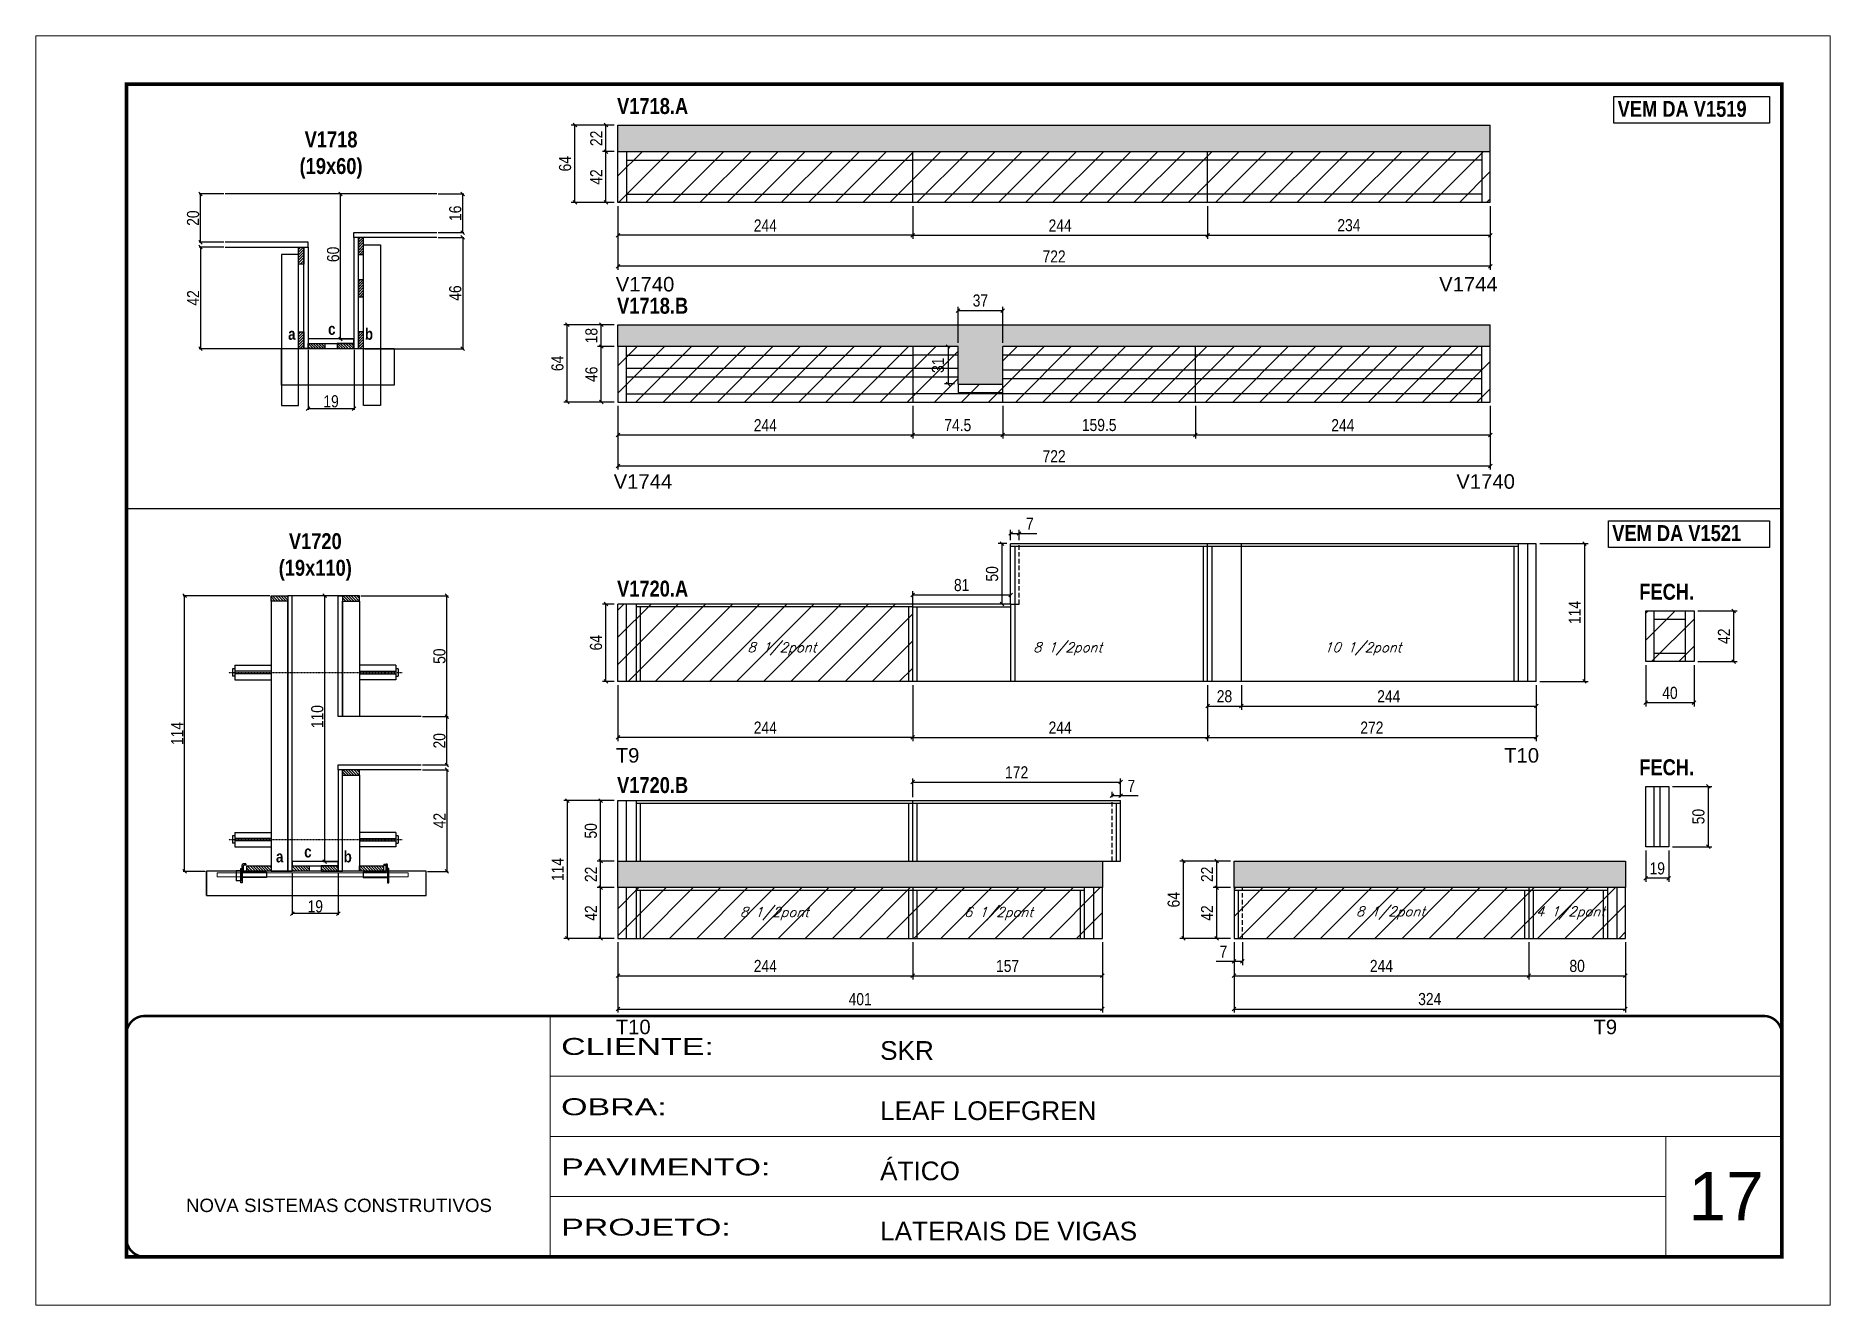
# Model space of a CAD drawing. Extents: x 3309 to 10008, y -2522 to 14608.
# Drawn here: x 3309 to 4794, y 8964 to 10014 of the extents above; entities that cross this region are included whole.
import ezdxf

# ---------------------------------------------------------------- set-up
doc = ezdxf.new("R2010")
doc.units = 0
for name, pattern in [('CONTINUO', [0]), ('DASHED', [0.75, 0.5, -0.25]), ('HIDDEN', [0.375, 0.25, -0.125])]:
    doc.linetypes.add(name, pattern=pattern)
for name, color, linetype in [('5', 5, 'Continuous'), ('barrote', 251, 'Continuous'), ('COTA', 241, 'Continuous'), ('detalhes', 4, 'Continuous'), ('NOMENCLATURA', 7, 'Continuous'), ('Painéis', 200, 'Continuous'), ('presilha', 1, 'Continuous'), ('SARR_2.2x10', 60, 'Continuous'), ('SARR_2.2x7', 40, 'Continuous'), ('SARR_3.5x7', 81, 'Continuous'), ('TENSOR', 3, 'Continuous'), ('texto', 7, 'Continuous')]:
    doc.layers.add(name, color=color, linetype=linetype)
for name, color, linetype, lineweight in [('CARIMBO', 255, 'Continuous', 9), ('CONCRETO', 251, 'Continuous', 25), ('Folhas', 255, 'Continuous', 9), ('Hachura', 251, 'Continuous', 9), ('SARRAFO DE PRESSAO', 251, 'DASHED', 9), ('SCO-___-LAJ', 2, 'Continuous', 0)]:
    doc.layers.add(name, color=color, linetype=linetype, lineweight=lineweight)
doc.styles.add('ARIAL', font='arial.ttf')
doc.styles.add('COTA TECNICA', font='techl___.ttf', dxfattribs={"height": 10})
doc.styles.add('COTA TECNICA 2X', font='techl___.ttf', dxfattribs={"height": 10})
doc.styles.add('Romans', font='romans.shx')
doc.styles.get("Standard").update_dxf_attribs({"font": 'arial.ttf'})
doc.styles.add('TECNICA', font='techb___.ttf', dxfattribs={"height": 10})
doc.styles.add('Tecnologia', font='')
doc.styles.get('Tecnologia').set_extended_font_data('Forgotten Futurist')
doc.dimstyles.new('PAINEL', dxfattribs={"dimtxt": 10, "dimasz": 3, "dimexe": 3, "dimexo": 3, "dimgap": 3, "dimtad": 1, "dimdec": 1, "dimzin": 12, "dimdsep": 46, "dimtxsty": 'COTA TECNICA', "dimblk1": 'OBLIQUE', "dimblk2": 'OBLIQUE', "dimsah": 1, "dimcen": 0.9, "dimclrd": 4, "dimclre": 4, "dimclrt": 240, "dimadec": 1, "dimazin": 3, "dimtfac": 1, "dimtdec": 1, "dimtmove": 0, "dimatfit": 3, "dimfxl": 1, "dimtolj": 1, "dimtzin": 12, "dimarcsym": 0})
doc.dimstyles.new('SECAO', dxfattribs={"dimscale": 0.333333, "dimtxt": 5, "dimasz": 9, "dimexe": 3, "dimexo": 3, "dimgap": 3, "dimtad": 1, "dimdec": 1, "dimlfac": 0.5, "dimzin": 12, "dimdsep": 46, "dimtxsty": 'COTA TECNICA 2X', "dimblk1": 'OBLIQUE', "dimblk2": 'OBLIQUE', "dimsah": 1, "dimcen": 0.9, "dimclrd": 4, "dimclre": 4, "dimclrt": 240, "dimadec": 1, "dimazin": 3, "dimtfac": 1, "dimtdec": 1, "dimtmove": 0, "dimatfit": 3, "dimfxl": 1, "dimtolj": 1, "dimtzin": 12, "dimarcsym": 0})
pattern_1 = [(135, (36770.1903, -113757.353), (-1.122532015, -1.122532015), [])]
pattern_2 = [(45, (-119985.518, -23466.7219), (-1.122532015, 1.122532015), [])]
pattern_3 = [(135, (36757.1303, -114189.7232), (-1.122532015, -1.122532015), [])]
pattern_4 = [(135, (36671.5303, -113966.1232), (-1.122532015, -1.122532015), [])]
pattern_5 = [(50, (-3189.9875, -412.0423), (5.46554, -0.4781726), [0.5715, -6.2865]), (355, (-3189.9875, -412.042), (-1.0573026, 5.7317054), [0.4572, -5.0292175]), (100.451445, (-3189.532, -412.082), (4.4082374, 5.2535326), [0.4857003, -5.3427073]), (46.1842, (-3189.9875, -410.518), (8.1323712, -1.26127), [0.85725, -9.42975]), (96.63556, (-3189.31, -410.623), (7.122124, 7.4227837), [0.7285507, -8.014068]), (351.18415, (-3189.9875, -410.518), (7.122124, 7.422784), [0.685799, -7.543792]), (21, (-3189.2255, -410.8993), (4.5484317, -3.067956), [0.5715, -6.2865]), (326, (-3189.2255, -410.899), (1.8540609, 5.525639), [0.4572, -5.0292]), (71.451445, (-3188.8465, -411.155), (6.4024926, 2.457683), [0.4857003, -5.3426981]), (37.5, (-3189.9875, -412.0423), (0.0926581, 2.53665117), [0, -4.96824, 0, -5.1054, 0, -5.04825]), (7.5, (-3189.9875, -412.0423), (2.0045899, 3.00541724), [0, -2.91084, 0, -4.85394, 0, -1.92405]), (327.5, (-3191.6868, -412.0423), (4.06771786, -0.17186232), [0, -1.905, 0, -5.9436, 0, -7.8867]), (317.5, (-3192.4488, -412.0423), (4.4438754, 0.7627947), [0, -2.4765, 0, -3.94716, 0, -5.6007])]

msp = doc.modelspace()

# ---------------------------------------------------------------- texts
at = {"layer": '5', "linetype": 'Continuous'}
for s, rotation, p in [('V1740', 0.00004, (3789.31, 9802.14)), ('V1744', 0.00004, (4470.78, 9802.14)), ('V1744', 359.99996, (3787.59, 9638.92, 0)), ('V1740', 359.99996, (4485.03, 9638.92, 0)), ('T9', 0.00004, (3789.31, 9412.37, 0)), ('T10', 0.00004, (4524.6, 9412.37, 0)), ('T10', 0.00004, (3789.31, 9187.68, 0)), ('T9', 0.00004, (4598.51, 9187.68))]:
    msp.add_text(s, height=12, rotation=rotation, dxfattribs=at).set_placement(p)
at = {"layer": 'CARIMBO', "style": 'ARIAL'}
msp.add_text('17', height=40, dxfattribs=at).set_placement((4677.23, 9033.7))
at = {"layer": 'detalhes', "style": 'TECNICA'}
for s, p in [('c', (3551.2, 9766.29)), ('b', (3581.69, 9762.17)), ('a', (3518.13, 9762.18)), ('c', (3531.46, 9333.92)), ('a', (3508.12, 9329.81)), ('b', (3564.09, 9329.8))]:
    msp.add_text(s, height=9.6, dxfattribs=at).set_placement(p)
at = {"layer": 'NOMENCLATURA', "style": 'TECNICA'}
for s, p in [('V1718.A', (3790.39, 9948.95)), ('VEM DA V1519', (4618.54, 9946.61)), ('V1718.B', (3790.39, 9783.74, 0)), ('VEM DA V1521', (4614.04, 9595.64)), ('V1720.A', (3790.39, 9549.7, 0)), ('FECH.', (4636.45, 9547.1, 0)), ('FECH.', (4636.45, 9401.92, 0)), ('V1720.B', (3790.39, 9387.17, 0))]:
    msp.add_text(s, height=13.2, dxfattribs=at).set_placement(p)
at = {"layer": 'NOMENCLATURA', "char_height": 13.2, "attachment_point": 2, "style": 'TECNICA'}
for s, insert in [('V1718\\P(19x60)', (3553.68, 9934.51)), ('V1720\\P(19x110)', (3540.62, 9602.14))]:
    msp.add_mtext_dynamic_manual_height_columns(s, width=300.2766, gutter_width=1, heights=[0], dxfattribs=dict(at, insert=insert))
at = {"layer": 'texto', "color": 2, "char_height": 8, "attachment_point": 5, "style": 'Romans'}
for s, insert in [('{\\Q19;\\C256;8 1/2pont}', (3926.85, 9506.46, 0)), ('{\\Q19;\\C256;8 1/2pont}', (4163.35, 9506.46, 0)), ('{\\Q19;\\C256;10 1/2pont}', (4407.6, 9506.46, 0)), ('{\\Q19;\\C256;8 1/2pont}', (3920.6, 9287.44, 0)), ('{\\Q19;\\C256;6 1/2pont}', (4106.1, 9287.44, 0)), ('{\\Q19;\\C256;8 1/2pont}', (4430.52, 9287.94, 0)), ('{\\Q19;\\C256;4 1/2pont}', (4579.52, 9287.94, 0))]:
    msp.add_mtext(s, dxfattribs=dict(at, insert=insert))

# ---------------------------------------------------------------- blocks, each defined once
blk = doc.blocks.new('9999999999')
at = {"color": 30, "linetype": 'CONTINUO'}
for p, q in [((98564.6, 34230.2), (98564.6, 34429.4)), ((98564.6, 34379.6), (99584, 34379.6)), ((98564.6, 34329.8), (99488, 34329.8)), ((99584, 34329.8), (99488, 34329.8)), ((99488, 34329.8), (99488, 34230.2)), ((98564.6, 34280), (99488, 34280))]:
    blk.add_line(p, q, dxfattribs=at)
at = {"color": 30, "linetype": 'CONTINUO', "const_width": 2}
blk.add_lwpolyline([(99584, 34230.2), (99584, 34414.4, 0.414214), (99569, 34429.4), (98229, 34429.4, 0.414214), (98214, 34414.4), (98214, 34245.2, 0.414214), (98229, 34230.2), (99584, 34230.2)], format="xyb", dxfattribs=at)
at = {"layer": 'Folhas'}
blk.add_lwpolyline([(98139, 34190.2), (99624, 34190.2), (99624, 35240.2), (98139, 35240.2)], close=True, dxfattribs=at)
at = {"layer": 'Folhas', "color": 30, "const_width": 3}
blk.add_lwpolyline([(98214, 34230.2), (99584, 34230.2), (99584, 35200.2), (98214, 35200.2)], close=True, dxfattribs=at)
at = {"color": 7, "linetype": 'Continuous', "ltscale": 5, "style": 'ARIAL'}
for s, height, p in [('SKR', 15.48, (98837.7, 34393.1)), ('LEAF LOEFGREN', 15.483, (98837.7, 34343.3)), ('ÁTICO', 15.48, (98837.7, 34293.5)), ('NOVA SISTEMAS CONSTRUTIVOS', 11.059, (98263.2, 34267.2)), ('LATERAIS DE VIGAS', 15.483, (98837.7, 34243.7))]:
    blk.add_text(s, height=height, dxfattribs=at).set_placement(p)
at = {"layer": 'Folhas', "color": 7, "style": 'Tecnologia', "width": 1.5}
for s, p in [('CLIENTE:', (98573.7, 34397.2)), ('OBRA:', (98573.7, 34347.3)), ('PAVIMENTO:', (98573.7, 34297.5)), ('PROJETO:', (98573.7, 34247.7))]:
    blk.add_text(s, height=14, dxfattribs=at).set_placement(p)
blk = doc.blocks.new('_Oblique')
at = {"color": 0, "linetype": 'ByBlock', "lineweight": -2}
blk.add_line((-0.5, -0.5), (0.5, 0.5), dxfattribs=at)
blk = doc.blocks.new('*D2927')
at = {"layer": 'COTA', "color": 4, "lineweight": -2, "transparency": 16777216}
for p, q in [((3534.7, 9753.8), (3534.7, 9704.1)), ((3572.7, 9753.8), (3572.7, 9704.1)), ((3572.7, 9705.1), (3534.7, 9705.1))]:
    blk.add_line(p, q, dxfattribs=at)
at = {"layer": 'Defpoints', "color": 0, "transparency": 16777216}
for p in [(3534.7, 9754.8), (3572.7, 9754.8), (3534.7, 9705.1)]:
    blk.add_point(p, dxfattribs=at)
at = {"layer": 'COTA', "color": 4, "lineweight": -2, "transparency": 16777216, "xscale": 3, "yscale": 3, "zscale": 3, "rotation": 180}
blk.add_blockref('_Oblique', (3534.7, 9705.1), dxfattribs=at)
at = {"layer": 'COTA', "color": 4, "lineweight": -2, "transparency": 16777216, "xscale": 3, "yscale": 3, "zscale": 3}
blk.add_blockref('_Oblique', (3572.7, 9705.1), dxfattribs=at)
at = {"layer": 'COTA', "color": 240, "transparency": 16777216, "insert": (3553.7, 9711.2), "char_height": 10, "attachment_point": 5, "style": 'COTA TECNICA 2X'}
blk.add_mtext('\\A1;19', dxfattribs=at)
blk = doc.blocks.new('*D2928')
at = {"layer": 'COTA', "color": 4, "lineweight": -2, "transparency": 16777216}
for p, q in [((3465, 9838.8), (3444.6, 9838.8)), ((3445.6, 9838.8), (3445.6, 9754.8)), ((3525.7, 9754.8), (3444.6, 9754.8))]:
    blk.add_line(p, q, dxfattribs=at)
at = {"layer": 'Defpoints', "color": 0, "transparency": 16777216}
for p in [(3466, 9838.8), (3445.6, 9754.8), (3526.7, 9754.8, 0)]:
    blk.add_point(p, dxfattribs=at)
at = {"layer": 'COTA', "color": 4, "lineweight": -2, "transparency": 16777216, "xscale": 3, "yscale": 3, "zscale": 3}
for p, rotation in [((3445.6, 9838.8), 90), ((3445.6, 9754.8), 270)]:
    blk.add_blockref('_Oblique', p, dxfattribs=dict(at, rotation=rotation))
at = {"layer": 'COTA', "color": 240, "transparency": 16777216, "insert": (3439.5, 9796.8), "char_height": 10, "attachment_point": 5, "rotation": 90, "style": 'COTA TECNICA 2X'}
blk.add_mtext('\\A1;42', dxfattribs=at)
blk = doc.blocks.new('*D2929')
at = {"layer": 'COTA', "color": 4, "lineweight": -2, "transparency": 16777216}
for p, q in [((3642.4, 9846.8), (3663.6, 9846.8)), ((3662.6, 9846.8), (3662.6, 9754.8)), ((3581.7, 9754.8), (3663.6, 9754.8))]:
    blk.add_line(p, q, dxfattribs=at)
at = {"layer": 'Defpoints', "color": 0, "transparency": 16777216}
for p in [(3641.4, 9846.8), (3580.7, 9754.8, 0), (3662.6, 9754.8)]:
    blk.add_point(p, dxfattribs=at)
at = {"layer": 'COTA', "color": 4, "lineweight": -2, "transparency": 16777216, "xscale": 3, "yscale": 3, "zscale": 3}
for p, rotation in [((3662.6, 9846.8), 90), ((3662.6, 9754.8), 270)]:
    blk.add_blockref('_Oblique', p, dxfattribs=dict(at, rotation=rotation))
at = {"layer": 'COTA', "color": 240, "transparency": 16777216, "insert": (3656.5, 9800.8), "char_height": 10, "attachment_point": 5, "rotation": 90, "style": 'COTA TECNICA 2X'}
blk.add_mtext('\\A1;46', dxfattribs=at)
blk = doc.blocks.new('*D2930')
at = {"layer": 'COTA', "color": 4, "lineweight": -2, "transparency": 16777216}
for p, q in [((3571.7, 9882.8), (3560.5, 9882.8)), ((3561.5, 9762.8), (3561.5, 9882.8)), ((3571.7, 9762.8), (3560.5, 9762.8))]:
    blk.add_line(p, q, dxfattribs=at)
at = {"layer": 'Defpoints', "color": 0, "transparency": 16777216}
for p in [(3561.5, 9882.8), (3572.7, 9882.8), (3572.7, 9762.8)]:
    blk.add_point(p, dxfattribs=at)
at = {"layer": 'COTA', "color": 4, "lineweight": -2, "transparency": 16777216, "xscale": 3, "yscale": 3, "zscale": 3}
for p, rotation in [((3561.5, 9882.8), 90), ((3561.5, 9762.8), 270)]:
    blk.add_blockref('_Oblique', p, dxfattribs=dict(at, rotation=rotation))
at = {"layer": 'COTA', "color": 240, "transparency": 16777216, "insert": (3555.4, 9832.8), "char_height": 10, "attachment_point": 5, "rotation": 90, "style": 'COTA TECNICA 2X'}
blk.add_mtext('\\A1;60', dxfattribs=at)
blk = doc.blocks.new('*D2931')
at = {"layer": 'COTA', "color": 4, "lineweight": -2, "transparency": 16777216}
for p, q in [((3642.4, 9882.8), (3663.6, 9882.8)), ((3662.6, 9850.8), (3662.6, 9882.8)), ((3642.4, 9850.8), (3663.6, 9850.8))]:
    blk.add_line(p, q, dxfattribs=at)
at = {"layer": 'Defpoints', "color": 0, "transparency": 16777216}
for p in [(3641.4, 9882.8), (3662.6, 9882.8), (3641.4, 9850.8)]:
    blk.add_point(p, dxfattribs=at)
at = {"layer": 'COTA', "color": 4, "lineweight": -2, "transparency": 16777216, "xscale": 3, "yscale": 3, "zscale": 3}
for p, rotation in [((3662.6, 9882.8), 90), ((3662.6, 9850.8), 270)]:
    blk.add_blockref('_Oblique', p, dxfattribs=dict(at, rotation=rotation))
at = {"layer": 'COTA', "color": 240, "transparency": 16777216, "insert": (3656.5, 9866.8), "char_height": 10, "attachment_point": 5, "rotation": 90, "style": 'COTA TECNICA 2X'}
blk.add_mtext('\\A1;16', dxfattribs=at)
blk = doc.blocks.new('*D2955')
at = {"layer": 'COTA', "color": 4, "lineweight": -2, "transparency": 16777216}
for p, q in [((3465, 9882.8), (3444.6, 9882.8)), ((3445.6, 9842.8), (3445.6, 9882.8)), ((3465, 9842.8), (3444.6, 9842.8))]:
    blk.add_line(p, q, dxfattribs=at)
at = {"layer": 'Defpoints', "color": 0, "transparency": 16777216}
for p in [(3445.6, 9882.8), (3466, 9882.8), (3466, 9842.8)]:
    blk.add_point(p, dxfattribs=at)
at = {"layer": 'COTA', "color": 4, "lineweight": -2, "transparency": 16777216, "xscale": 3, "yscale": 3, "zscale": 3}
for p, rotation in [((3445.6, 9882.8), 90), ((3445.6, 9842.8), 270)]:
    blk.add_blockref('_Oblique', p, dxfattribs=dict(at, rotation=rotation))
at = {"layer": 'COTA', "color": 240, "transparency": 16777216, "insert": (3439.5, 9862.8), "char_height": 10, "attachment_point": 5, "rotation": 90, "style": 'COTA TECNICA 2X'}
blk.add_mtext('\\A1;20', dxfattribs=at)
blk = doc.blocks.new('*D2932')
at = {"layer": 'COTA', "color": 4, "linetype": 'ByBlock', "lineweight": -2, "transparency": 16777216}
for p, q in [((3791.1, 9872.8), (3791.1, 9845.6)), ((4035.1, 9872.8), (4035.1, 9845.6)), ((4035.1, 9848.6), (3791.1, 9848.6))]:
    blk.add_line(p, q, dxfattribs=at)
at = {"layer": 'Defpoints', "color": 0, "linetype": 'ByBlock', "transparency": 16777216}
for p in [(3791.1, 9875.8), (4035.1, 9875.8), (3791.1, 9848.6)]:
    blk.add_point(p, dxfattribs=at)
at = {"layer": 'COTA', "color": 4, "linetype": 'ByBlock', "lineweight": -2, "transparency": 16777216, "xscale": 3, "yscale": 3, "zscale": 3, "rotation": 180}
blk.add_blockref('_Oblique', (3791.1, 9848.6), dxfattribs=at)
at = {"layer": 'COTA', "color": 4, "linetype": 'ByBlock', "lineweight": -2, "transparency": 16777216, "xscale": 3, "yscale": 3, "zscale": 3}
blk.add_blockref('_Oblique', (4035.1, 9848.6), dxfattribs=at)
at = {"layer": 'COTA', "color": 240, "linetype": 'ByBlock', "transparency": 16777216, "insert": (3913.1, 9856.7), "char_height": 10, "attachment_point": 5, "style": 'COTA TECNICA'}
blk.add_mtext('\\A1;244', dxfattribs=at)
blk = doc.blocks.new('*D2933')
at = {"layer": 'COTA', "color": 4, "lineweight": -2, "transparency": 16777216}
for p, q in [((4035.1, 9872.8), (4035.1, 9845.6)), ((4279.1, 9872.8), (4279.1, 9845.6)), ((4035.1, 9848.6), (4279.1, 9848.6))]:
    blk.add_line(p, q, dxfattribs=at)
at = {"layer": 'Defpoints', "color": 0, "transparency": 16777216}
for p in [(4035.1, 9875.8, 0), (4279.1, 9875.8, 0), (4279.1, 9848.6)]:
    blk.add_point(p, dxfattribs=at)
at = {"layer": 'COTA', "color": 4, "lineweight": -2, "transparency": 16777216, "xscale": 3, "yscale": 3, "zscale": 3, "rotation": 180}
blk.add_blockref('_Oblique', (4035.1, 9848.6), dxfattribs=at)
at = {"layer": 'COTA', "color": 4, "lineweight": -2, "transparency": 16777216, "xscale": 3, "yscale": 3, "zscale": 3}
blk.add_blockref('_Oblique', (4279.1, 9848.6), dxfattribs=at)
at = {"layer": 'COTA', "color": 240, "transparency": 16777216, "insert": (4157.1, 9856.7), "char_height": 10, "attachment_point": 5, "style": 'COTA TECNICA'}
blk.add_mtext('\\A1;244', dxfattribs=at)
blk = doc.blocks.new('*D2934')
at = {"layer": 'COTA', "color": 4, "lineweight": -2, "transparency": 16777216}
for p, q in [((4279.1, 9872.8), (4279.1, 9845.6)), ((4513.1, 9872.8), (4513.1, 9845.6)), ((4279.1, 9848.6), (4513.1, 9848.6))]:
    blk.add_line(p, q, dxfattribs=at)
at = {"layer": 'Defpoints', "color": 0, "transparency": 16777216}
for p in [(4279.1, 9875.8, 0), (4513.1, 9875.8, 0), (4513.1, 9848.6)]:
    blk.add_point(p, dxfattribs=at)
at = {"layer": 'COTA', "color": 4, "lineweight": -2, "transparency": 16777216, "xscale": 3, "yscale": 3, "zscale": 3, "rotation": 180}
blk.add_blockref('_Oblique', (4279.1, 9848.6), dxfattribs=at)
at = {"layer": 'COTA', "color": 4, "lineweight": -2, "transparency": 16777216, "xscale": 3, "yscale": 3, "zscale": 3}
blk.add_blockref('_Oblique', (4513.1, 9848.6), dxfattribs=at)
at = {"layer": 'COTA', "color": 240, "transparency": 16777216, "insert": (4396.1, 9856.9), "char_height": 10, "attachment_point": 5, "style": 'COTA TECNICA'}
blk.add_mtext('\\A1;234', dxfattribs=at)
blk = doc.blocks.new('*D2956')
at = {"layer": 'COTA', "color": 4, "lineweight": -2, "transparency": 16777216}
for p, q in [((3791.1, 9872.8), (3791.1, 9820)), ((4513.1, 9872.8), (4513.1, 9820)), ((4513.1, 9823), (3791.1, 9823))]:
    blk.add_line(p, q, dxfattribs=at)
at = {"layer": 'Defpoints', "color": 0, "transparency": 16777216}
for p in [(3791.1, 9875.8, 0), (4513.1, 9875.8, 0), (3791.1, 9823)]:
    blk.add_point(p, dxfattribs=at)
at = {"layer": 'COTA', "color": 4, "lineweight": -2, "transparency": 16777216, "xscale": 3, "yscale": 3, "zscale": 3, "rotation": 180}
blk.add_blockref('_Oblique', (3791.1, 9823), dxfattribs=at)
at = {"layer": 'COTA', "color": 4, "lineweight": -2, "transparency": 16777216, "xscale": 3, "yscale": 3, "zscale": 3}
blk.add_blockref('_Oblique', (4513.1, 9823), dxfattribs=at)
at = {"layer": 'COTA', "color": 240, "transparency": 16777216, "insert": (4152.1, 9831.1), "char_height": 10, "attachment_point": 5, "style": 'COTA TECNICA'}
blk.add_mtext('\\A1;722', dxfattribs=at)
blk = doc.blocks.new('*D2957')
at = {"layer": 'COTA', "color": 4, "lineweight": -2, "transparency": 16777216}
for p, q in [((3788.1, 9917.8), (3778.2, 9917.8)), ((3781.2, 9875.8), (3781.2, 9917.8)), ((3788.1, 9875.8), (3778.2, 9875.8))]:
    blk.add_line(p, q, dxfattribs=at)
at = {"layer": 'Defpoints', "color": 0, "transparency": 16777216}
for p in [(3781.2, 9917.8), (3791.1, 9917.8), (3791.1, 9875.8)]:
    blk.add_point(p, dxfattribs=at)
at = {"layer": 'COTA', "color": 4, "lineweight": -2, "transparency": 16777216, "xscale": 3, "yscale": 3, "zscale": 3}
for p, rotation in [((3781.2, 9917.8), 90), ((3781.2, 9875.8), 270)]:
    blk.add_blockref('_Oblique', p, dxfattribs=dict(at, rotation=rotation))
at = {"layer": 'COTA', "color": 240, "transparency": 16777216, "insert": (3773.1, 9896.8), "char_height": 10, "attachment_point": 5, "rotation": 90, "style": 'COTA TECNICA'}
blk.add_mtext('\\A1;42', dxfattribs=at)
blk = doc.blocks.new('*D2958')
at = {"layer": 'COTA', "color": 4, "lineweight": -2, "transparency": 16777216}
for p, q in [((3788.1, 9939.8), (3778.2, 9939.8)), ((3781.2, 9917.8), (3781.2, 9939.8)), ((3788.1, 9917.8), (3778.2, 9917.8))]:
    blk.add_line(p, q, dxfattribs=at)
at = {"layer": 'Defpoints', "color": 0, "transparency": 16777216}
for p in [(3781.2, 9939.8), (3791.1, 9939.8), (3791.1, 9917.8)]:
    blk.add_point(p, dxfattribs=at)
at = {"layer": 'COTA', "color": 4, "lineweight": -2, "transparency": 16777216, "xscale": 3, "yscale": 3, "zscale": 3}
for p, rotation in [((3781.2, 9939.8), 90), ((3781.2, 9917.8), 270)]:
    blk.add_blockref('_Oblique', p, dxfattribs=dict(at, rotation=rotation))
at = {"layer": 'COTA', "color": 240, "transparency": 16777216, "insert": (3773.2, 9928.8), "char_height": 10, "attachment_point": 5, "rotation": 90, "style": 'COTA TECNICA'}
blk.add_mtext('\\A1;22', dxfattribs=at)
blk = doc.blocks.new('*D2959')
at = {"layer": 'COTA', "color": 4, "lineweight": -2, "transparency": 16777216}
for p, q in [((3788.1, 9939.8), (3752.5, 9939.8)), ((3755.5, 9875.8), (3755.5, 9939.8)), ((3788.1, 9875.8), (3752.5, 9875.8))]:
    blk.add_line(p, q, dxfattribs=at)
at = {"layer": 'Defpoints', "color": 0, "transparency": 16777216}
for p in [(3755.5, 9939.8), (3791.1, 9939.8), (3791.1, 9875.8)]:
    blk.add_point(p, dxfattribs=at)
at = {"layer": 'COTA', "color": 4, "lineweight": -2, "transparency": 16777216, "xscale": 3, "yscale": 3, "zscale": 3}
for p, rotation in [((3755.5, 9939.8), 90), ((3755.5, 9875.8), 270)]:
    blk.add_blockref('_Oblique', p, dxfattribs=dict(at, rotation=rotation))
at = {"layer": 'COTA', "color": 240, "transparency": 16777216, "insert": (3747.4, 9907.8), "char_height": 10, "attachment_point": 5, "rotation": 90, "style": 'COTA TECNICA'}
blk.add_mtext('\\A1;64', dxfattribs=at)
blk = doc.blocks.new('*D2960')
at = {"layer": 'COTA', "color": 4, "lineweight": -2, "transparency": 16777216}
for p, q in [((3791.1, 9707.6), (3791.1, 9654.8)), ((4513.1, 9707.6), (4513.1, 9654.8)), ((3791.1, 9657.8), (4513.1, 9657.8))]:
    blk.add_line(p, q, dxfattribs=at)
at = {"layer": 'Defpoints', "color": 0, "transparency": 16777216}
for p in [(3791.1, 9710.6), (4513.1, 9710.6), (4513.1, 9657.8)]:
    blk.add_point(p, dxfattribs=at)
at = {"layer": 'COTA', "color": 4, "lineweight": -2, "transparency": 16777216, "xscale": 3, "yscale": 3, "zscale": 3, "rotation": 180}
blk.add_blockref('_Oblique', (3791.1, 9657.8), dxfattribs=at)
at = {"layer": 'COTA', "color": 4, "lineweight": -2, "transparency": 16777216, "xscale": 3, "yscale": 3, "zscale": 3}
blk.add_blockref('_Oblique', (4513.1, 9657.8), dxfattribs=at)
at = {"layer": 'COTA', "color": 240, "transparency": 16777216, "insert": (4152.1, 9665.8), "char_height": 10, "attachment_point": 5, "style": 'COTA TECNICA'}
blk.add_mtext('\\A1;722', dxfattribs=at)
blk = doc.blocks.new('*D2961')
at = {"layer": 'COTA', "color": 4, "lineweight": -2, "transparency": 16777216}
for p, q in [((3791.1, 9707.6), (3791.1, 9680.4)), ((4035.1, 9707.6), (4035.1, 9680.4)), ((3791.1, 9683.4), (4035.1, 9683.4))]:
    blk.add_line(p, q, dxfattribs=at)
at = {"layer": 'Defpoints', "color": 0, "transparency": 16777216}
for p in [(3791.1, 9710.6), (4035.1, 9710.6), (4035.1, 9683.4)]:
    blk.add_point(p, dxfattribs=at)
at = {"layer": 'COTA', "color": 4, "lineweight": -2, "transparency": 16777216, "xscale": 3, "yscale": 3, "zscale": 3, "rotation": 180}
blk.add_blockref('_Oblique', (3791.1, 9683.4), dxfattribs=at)
at = {"layer": 'COTA', "color": 4, "lineweight": -2, "transparency": 16777216, "xscale": 3, "yscale": 3, "zscale": 3}
blk.add_blockref('_Oblique', (4035.1, 9683.4), dxfattribs=at)
at = {"layer": 'COTA', "color": 240, "transparency": 16777216, "insert": (3913.1, 9691.5), "char_height": 10, "attachment_point": 5, "style": 'COTA TECNICA'}
blk.add_mtext('\\A1;244', dxfattribs=at)
blk = doc.blocks.new('*D2962')
at = {"layer": 'COTA', "color": 4, "lineweight": -2, "transparency": 16777216}
for p, q in [((4035.1, 9707.6), (4035.1, 9680.4)), ((4109.6, 9707.6), (4109.6, 9680.4)), ((4035.1, 9683.4), (4109.6, 9683.4))]:
    blk.add_line(p, q, dxfattribs=at)
at = {"layer": 'Defpoints', "color": 0, "transparency": 16777216}
for p in [(4035.1, 9710.6), (4109.6, 9710.6), (4109.6, 9683.4)]:
    blk.add_point(p, dxfattribs=at)
at = {"layer": 'COTA', "color": 4, "lineweight": -2, "transparency": 16777216, "xscale": 3, "yscale": 3, "zscale": 3, "rotation": 180}
blk.add_blockref('_Oblique', (4035.1, 9683.4), dxfattribs=at)
at = {"layer": 'COTA', "color": 4, "lineweight": -2, "transparency": 16777216, "xscale": 3, "yscale": 3, "zscale": 3}
blk.add_blockref('_Oblique', (4109.6, 9683.4), dxfattribs=at)
at = {"layer": 'COTA', "color": 240, "transparency": 16777216, "insert": (4072.4, 9691.5), "char_height": 10, "attachment_point": 5, "style": 'COTA TECNICA'}
blk.add_mtext('\\A1;74.5', dxfattribs=at)
blk = doc.blocks.new('*D2963')
at = {"layer": 'COTA', "color": 4, "lineweight": -2, "transparency": 16777216}
for p, q in [((4109.6, 9707.6), (4109.6, 9680.4)), ((4269.1, 9707.6), (4269.1, 9680.4)), ((4109.6, 9683.4), (4269.1, 9683.4))]:
    blk.add_line(p, q, dxfattribs=at)
at = {"layer": 'Defpoints', "color": 0, "transparency": 16777216}
for p in [(4109.6, 9710.6), (4269.1, 9710.6), (4269.1, 9683.4)]:
    blk.add_point(p, dxfattribs=at)
at = {"layer": 'COTA', "color": 4, "lineweight": -2, "transparency": 16777216, "xscale": 3, "yscale": 3, "zscale": 3, "rotation": 180}
blk.add_blockref('_Oblique', (4109.6, 9683.4), dxfattribs=at)
at = {"layer": 'COTA', "color": 4, "lineweight": -2, "transparency": 16777216, "xscale": 3, "yscale": 3, "zscale": 3}
blk.add_blockref('_Oblique', (4269.1, 9683.4), dxfattribs=at)
at = {"layer": 'COTA', "color": 240, "transparency": 16777216, "insert": (4189.4, 9691.6), "char_height": 10, "attachment_point": 5, "style": 'COTA TECNICA'}
blk.add_mtext('\\A1;159.5', dxfattribs=at)
blk = doc.blocks.new('*D2964')
at = {"layer": 'COTA', "color": 4, "lineweight": -2, "transparency": 16777216}
for p, q in [((4069.6, 9756.6), (4061.3, 9756.6)), ((4064.3, 9756.6), (4064.3, 9725.6)), ((4069.6, 9725.6), (4061.3, 9725.6))]:
    blk.add_line(p, q, dxfattribs=at)
at = {"layer": 'Defpoints', "color": 0, "transparency": 16777216}
for p in [(4072.6, 9756.6), (4064.3, 9725.6), (4072.6, 9725.6)]:
    blk.add_point(p, dxfattribs=at)
at = {"layer": 'COTA', "color": 4, "lineweight": -2, "transparency": 16777216, "xscale": 3, "yscale": 3, "zscale": 3}
for p, rotation in [((4064.3, 9756.6), 90), ((4064.3, 9725.6), 270)]:
    blk.add_blockref('_Oblique', p, dxfattribs=dict(at, rotation=rotation))
at = {"layer": 'COTA', "color": 240, "transparency": 16777216, "insert": (4056, 9741.1), "char_height": 10, "attachment_point": 5, "rotation": 90, "style": 'COTA TECNICA'}
blk.add_mtext('\\A1;31', dxfattribs=at)
blk = doc.blocks.new('*D2947')
at = {"layer": 'COTA', "color": 4, "lineweight": -2, "transparency": 16777216}
for p, q in [((4269.1, 9707.6), (4269.1, 9680.4)), ((4513.1, 9707.6), (4513.1, 9680.4)), ((4269.1, 9683.4), (4513.1, 9683.4))]:
    blk.add_line(p, q, dxfattribs=at)
at = {"layer": 'Defpoints', "color": 0, "transparency": 16777216}
for p in [(4269.1, 9710.6, 0), (4513.1, 9710.6, 0), (4513.1, 9683.4)]:
    blk.add_point(p, dxfattribs=at)
at = {"layer": 'COTA', "color": 4, "lineweight": -2, "transparency": 16777216, "xscale": 3, "yscale": 3, "zscale": 3, "rotation": 180}
blk.add_blockref('_Oblique', (4269.1, 9683.4), dxfattribs=at)
at = {"layer": 'COTA', "color": 4, "lineweight": -2, "transparency": 16777216, "xscale": 3, "yscale": 3, "zscale": 3}
blk.add_blockref('_Oblique', (4513.1, 9683.4), dxfattribs=at)
at = {"layer": 'COTA', "color": 240, "transparency": 16777216, "insert": (4391.1, 9691.5), "char_height": 10, "attachment_point": 5, "style": 'COTA TECNICA'}
blk.add_mtext('\\A1;244', dxfattribs=at)
blk = doc.blocks.new('*D2948')
at = {"layer": 'COTA', "color": 4, "lineweight": -2, "transparency": 16777216}
for p, q in [((3788.1, 9756.6), (3774.3, 9756.6)), ((3777.3, 9710.6), (3777.3, 9756.6)), ((3788.1, 9710.6), (3774.3, 9710.6))]:
    blk.add_line(p, q, dxfattribs=at)
at = {"layer": 'Defpoints', "color": 0, "transparency": 16777216}
for p in [(3777.3, 9756.6), (3791.1, 9756.6, 0), (3791.1, 9710.6, 0)]:
    blk.add_point(p, dxfattribs=at)
at = {"layer": 'COTA', "color": 4, "lineweight": -2, "transparency": 16777216, "xscale": 3, "yscale": 3, "zscale": 3}
for p, rotation in [((3777.3, 9756.6), 90), ((3777.3, 9710.6), 270)]:
    blk.add_blockref('_Oblique', p, dxfattribs=dict(at, rotation=rotation))
at = {"layer": 'COTA', "color": 240, "transparency": 16777216, "insert": (3769.2, 9733.6), "char_height": 10, "attachment_point": 5, "rotation": 90, "style": 'COTA TECNICA'}
blk.add_mtext('\\A1;46', dxfattribs=at)
blk = doc.blocks.new('*D2949')
at = {"layer": 'COTA', "color": 4, "lineweight": -2, "transparency": 16777216}
for p, q in [((3788.1, 9774.6), (3774.3, 9774.6)), ((3777.3, 9756.6), (3777.3, 9774.6)), ((3788.1, 9756.6), (3774.3, 9756.6))]:
    blk.add_line(p, q, dxfattribs=at)
at = {"layer": 'Defpoints', "color": 0, "transparency": 16777216}
for p in [(3777.3, 9774.6), (3791.1, 9774.6, 0), (3791.1, 9756.6, 0)]:
    blk.add_point(p, dxfattribs=at)
at = {"layer": 'COTA', "color": 4, "lineweight": -2, "transparency": 16777216, "xscale": 3, "yscale": 3, "zscale": 3}
for p, rotation in [((3777.3, 9774.6), 90), ((3777.3, 9756.6), 270)]:
    blk.add_blockref('_Oblique', p, dxfattribs=dict(at, rotation=rotation))
at = {"layer": 'COTA', "color": 240, "transparency": 16777216, "insert": (3769.2, 9765.6), "char_height": 10, "attachment_point": 5, "rotation": 90, "style": 'COTA TECNICA'}
blk.add_mtext('\\A1;18', dxfattribs=at)
blk = doc.blocks.new('*D2950')
at = {"layer": 'COTA', "color": 4, "lineweight": -2, "transparency": 16777216}
for p, q in [((3788.1, 9774.6), (3746.2, 9774.6)), ((3749.2, 9710.6), (3749.2, 9774.6)), ((3788.1, 9710.6), (3746.2, 9710.6))]:
    blk.add_line(p, q, dxfattribs=at)
at = {"layer": 'Defpoints', "color": 0, "transparency": 16777216}
for p in [(3749.2, 9774.6), (3791.1, 9774.6, 0), (3791.1, 9710.6, 0)]:
    blk.add_point(p, dxfattribs=at)
at = {"layer": 'COTA', "color": 4, "lineweight": -2, "transparency": 16777216, "xscale": 3, "yscale": 3, "zscale": 3}
for p, rotation in [((3749.2, 9774.6), 90), ((3749.2, 9710.6), 270)]:
    blk.add_blockref('_Oblique', p, dxfattribs=dict(at, rotation=rotation))
at = {"layer": 'COTA', "color": 240, "transparency": 16777216, "insert": (3741.1, 9742.6), "char_height": 10, "attachment_point": 5, "rotation": 90, "style": 'COTA TECNICA'}
blk.add_mtext('\\A1;64', dxfattribs=at)
blk = doc.blocks.new('*D2951')
at = {"layer": 'COTA', "color": 4, "lineweight": -2, "transparency": 16777216}
for p, q in [((4072.6, 9759.6), (4072.6, 9789.3)), ((4072.6, 9786.3), (4109.6, 9786.3)), ((4109.6, 9759.6), (4109.6, 9789.3))]:
    blk.add_line(p, q, dxfattribs=at)
at = {"layer": 'Defpoints', "color": 0, "transparency": 16777216}
for p in [(4109.6, 9786.3), (4072.6, 9756.6, 0), (4109.6, 9756.6, 0)]:
    blk.add_point(p, dxfattribs=at)
at = {"layer": 'COTA', "color": 4, "lineweight": -2, "transparency": 16777216, "xscale": 3, "yscale": 3, "zscale": 3, "rotation": 180}
blk.add_blockref('_Oblique', (4072.6, 9786.3), dxfattribs=at)
at = {"layer": 'COTA', "color": 4, "lineweight": -2, "transparency": 16777216, "xscale": 3, "yscale": 3, "zscale": 3}
blk.add_blockref('_Oblique', (4109.6, 9786.3), dxfattribs=at)
at = {"layer": 'COTA', "color": 240, "transparency": 16777216, "insert": (4091.1, 9794.6), "char_height": 10, "attachment_point": 5, "style": 'COTA TECNICA'}
blk.add_mtext('\\A1;37', dxfattribs=at)
blk = doc.blocks.new('*D2968')
at = {"layer": 'COTA', "color": 4, "lineweight": -2, "transparency": 16777216}
for p, q in [((3521.6, 9321.4), (3521.6, 9286.4)), ((3559.6, 9321.4), (3559.6, 9286.4)), ((3559.6, 9287.4), (3521.6, 9287.4))]:
    blk.add_line(p, q, dxfattribs=at)
at = {"layer": 'Defpoints', "color": 0, "transparency": 16777216}
for p in [(3521.6, 9322.4), (3559.6, 9322.4), (3521.6, 9287.4)]:
    blk.add_point(p, dxfattribs=at)
at = {"layer": 'COTA', "color": 4, "lineweight": -2, "transparency": 16777216, "xscale": 3, "yscale": 3, "zscale": 3, "rotation": 180}
blk.add_blockref('_Oblique', (3521.6, 9287.4), dxfattribs=at)
at = {"layer": 'COTA', "color": 4, "lineweight": -2, "transparency": 16777216, "xscale": 3, "yscale": 3, "zscale": 3}
blk.add_blockref('_Oblique', (3559.6, 9287.4), dxfattribs=at)
at = {"layer": 'COTA', "color": 240, "transparency": 16777216, "insert": (3540.6, 9293.4), "char_height": 10, "attachment_point": 5, "style": 'COTA TECNICA 2X'}
blk.add_mtext('\\A1;19', dxfattribs=at)
blk = doc.blocks.new('PRESILHA METÁLICA 1')
at = {"layer": 'presilha'}
for p, q in [((0, 13), (6, 13)), ((0, 13), (0, 0)), ((6, 0), (0, 0)), ((6, 15.5), (7.5, 15.5)), ((6, -2.5), (6, 15.5)), ((6, 13), (6, 0)), ((7.5, 10.6), (7.5, 19.9)), ((7.5, 15.5), (7.5, -2.5)), ((37.5, 4.1), (7.5, 4.1)), ((12, 21), (8.6, 21)), ((9, 11.6), (9, 18.9)), ((12, 19.5), (9.6, 19.5)), ((37.5, 11), (9.6, 11)), ((12, 21), (12, 19.5)), ((37.5, 11), (37.5, 4.1)), ((7.5, -2.5), (6, -2.5))]:
    blk.add_line(p, q, dxfattribs=at)
for centre, radius, start, end in [((8.6, 19.9), 1.14, 90, 180), ((9.6, 18.9), 0.57, 90, 180), ((9.6, 11.6), 0.57, 180, 270)]:
    blk.add_arc(centre, radius, start, end, dxfattribs=at)
blk = doc.blocks.new('PRESILHA METÁLICA 2')
at = {"layer": 'presilha'}
for p, q in [((-5.2, 23.5), (-5.2, 22)), ((-5.2, 23.5), (-1.9, 23.5)), ((-0.8, 14.6), (-0.8, 22.4)), ((-30.8, 13.5), (-30.8, 6.6)), ((-30.8, 13.5), (-2.8, 13.5)), ((-30.8, 6.6), (-0.8, 6.6)), ((-5.2, 22), (-2.8, 22)), ((-2.2, 14.1), (-2.2, 21.4)), ((0.8, 18), (-0.8, 18)), ((-0.8, 18), (-0.8, 0)), ((-0.8, 0), (0.8, 0)), ((0.8, 0), (0.8, 18))]:
    blk.add_line(p, q, dxfattribs=at)
for centre, radius, start, end in [((-1.9, 22.4), 1.14, 0, 90), ((-2.8, 21.4), 0.57, 0, 90), ((-2.8, 14.1), 0.57, 270, 0)]:
    blk.add_arc(centre, radius, start, end, dxfattribs=at)
blk = doc.blocks.new('*D2969')
at = {"layer": 'COTA', "color": 4, "lineweight": -2, "transparency": 16777216}
for p, q in [((3629.3, 9406.4), (3650.5, 9406.4)), ((3649.5, 9406.4), (3649.5, 9322.4)), ((3633.4, 9322.4), (3650.5, 9322.4))]:
    blk.add_line(p, q, dxfattribs=at)
at = {"layer": 'Defpoints', "color": 0, "transparency": 16777216}
for p in [(3628.3, 9406.4), (3632.4, 9322.4), (3649.5, 9322.4)]:
    blk.add_point(p, dxfattribs=at)
at = {"layer": 'COTA', "color": 4, "lineweight": -2, "transparency": 16777216, "xscale": 3, "yscale": 3, "zscale": 3}
for p, rotation in [((3649.5, 9406.4), 90), ((3649.5, 9322.4), 270)]:
    blk.add_blockref('_Oblique', p, dxfattribs=dict(at, rotation=rotation))
at = {"layer": 'COTA', "color": 240, "transparency": 16777216, "insert": (3643.4, 9364.4), "char_height": 10, "attachment_point": 5, "rotation": 90, "style": 'COTA TECNICA 2X'}
blk.add_mtext('\\A1;42', dxfattribs=at)
blk = doc.blocks.new('*D2970')
at = {"layer": 'COTA', "color": 4, "lineweight": -2, "transparency": 16777216}
for p, q in [((3558.6, 9550.4), (3547.4, 9550.4)), ((3548.4, 9330.4), (3548.4, 9550.4)), ((3558.6, 9330.4), (3547.4, 9330.4))]:
    blk.add_line(p, q, dxfattribs=at)
at = {"layer": 'Defpoints', "color": 0, "transparency": 16777216}
for p in [(3548.4, 9550.4), (3559.6, 9550.4), (3559.6, 9330.4)]:
    blk.add_point(p, dxfattribs=at)
at = {"layer": 'COTA', "color": 4, "lineweight": -2, "transparency": 16777216, "xscale": 3, "yscale": 3, "zscale": 3}
for p, rotation in [((3548.4, 9550.4), 90), ((3548.4, 9330.4), 270)]:
    blk.add_blockref('_Oblique', p, dxfattribs=dict(at, rotation=rotation))
at = {"layer": 'COTA', "color": 240, "transparency": 16777216, "insert": (3542.3, 9450.4), "char_height": 10, "attachment_point": 5, "rotation": 90, "style": 'COTA TECNICA 2X'}
blk.add_mtext('\\A1;110', dxfattribs=at)
blk = doc.blocks.new('*D2971')
at = {"layer": 'COTA', "color": 4, "lineweight": -2, "transparency": 16777216}
for p, q in [((3629.3, 9450.4), (3650.5, 9450.4)), ((3649.5, 9410.4), (3649.5, 9450.4)), ((3629.3, 9410.4), (3650.5, 9410.4))]:
    blk.add_line(p, q, dxfattribs=at)
at = {"layer": 'Defpoints', "color": 0, "transparency": 16777216}
for p in [(3628.3, 9450.4), (3649.5, 9450.4), (3628.3, 9410.4)]:
    blk.add_point(p, dxfattribs=at)
at = {"layer": 'COTA', "color": 4, "lineweight": -2, "transparency": 16777216, "xscale": 3, "yscale": 3, "zscale": 3}
for p, rotation in [((3649.5, 9450.4), 90), ((3649.5, 9410.4), 270)]:
    blk.add_blockref('_Oblique', p, dxfattribs=dict(at, rotation=rotation))
at = {"layer": 'COTA', "color": 240, "transparency": 16777216, "insert": (3643.4, 9430.4), "char_height": 10, "attachment_point": 5, "rotation": 90, "style": 'COTA TECNICA 2X'}
blk.add_mtext('\\A1;20', dxfattribs=at)
blk = doc.blocks.new('*D2972')
at = {"layer": 'COTA', "color": 4, "lineweight": -2, "transparency": 16777216}
for p, q in [((3578.2, 9550.4), (3650.5, 9550.4)), ((3649.5, 9450.4), (3649.5, 9550.4)), ((3629.3, 9450.4), (3650.5, 9450.4))]:
    blk.add_line(p, q, dxfattribs=at)
at = {"layer": 'Defpoints', "color": 0, "transparency": 16777216}
for p in [(3577.2, 9550.4), (3649.5, 9550.4), (3628.3, 9450.4)]:
    blk.add_point(p, dxfattribs=at)
at = {"layer": 'COTA', "color": 4, "lineweight": -2, "transparency": 16777216, "xscale": 3, "yscale": 3, "zscale": 3}
for p, rotation in [((3649.5, 9550.4), 90), ((3649.5, 9450.4), 270)]:
    blk.add_blockref('_Oblique', p, dxfattribs=dict(at, rotation=rotation))
at = {"layer": 'COTA', "color": 240, "transparency": 16777216, "insert": (3643.4, 9500.4), "char_height": 10, "attachment_point": 5, "rotation": 90, "style": 'COTA TECNICA 2X'}
blk.add_mtext('\\A1;50', dxfattribs=at)
blk = doc.blocks.new('*D2973')
at = {"layer": 'COTA', "color": 4, "lineweight": -2, "transparency": 16777216}
for p, q in [((3503, 9550.4), (3431.4, 9550.4)), ((3432.4, 9322.4), (3432.4, 9550.4)), ((3449.5, 9322.4), (3431.4, 9322.4))]:
    blk.add_line(p, q, dxfattribs=at)
at = {"layer": 'Defpoints', "color": 0, "transparency": 16777216}
for p in [(3432.4, 9550.4), (3504, 9550.4), (3450.5, 9322.4)]:
    blk.add_point(p, dxfattribs=at)
at = {"layer": 'COTA', "color": 4, "lineweight": -2, "transparency": 16777216, "xscale": 3, "yscale": 3, "zscale": 3}
for p, rotation in [((3432.4, 9550.4), 90), ((3432.4, 9322.4), 270)]:
    blk.add_blockref('_Oblique', p, dxfattribs=dict(at, rotation=rotation))
at = {"layer": 'COTA', "color": 240, "transparency": 16777216, "insert": (3426.3, 9436.4), "char_height": 10, "attachment_point": 5, "rotation": 90, "style": 'COTA TECNICA 2X'}
blk.add_mtext('\\A1;114', dxfattribs=at)
blk = doc.blocks.new('*D2974')
at = {"layer": 'COTA', "color": 4, "linetype": 'ByBlock', "lineweight": -2, "transparency": 16777216}
for p, q in [((3791.1, 9476.5), (3791.1, 9430.2)), ((4035.1, 9476.5), (4035.1, 9430.2)), ((4035.1, 9433.2), (3791.1, 9433.2))]:
    blk.add_line(p, q, dxfattribs=at)
at = {"layer": 'Defpoints', "color": 0, "linetype": 'ByBlock', "transparency": 16777216}
for p in [(3791.1, 9479.5), (4035.1, 9479.5), (3791.1, 9433.2)]:
    blk.add_point(p, dxfattribs=at)
at = {"layer": 'COTA', "color": 4, "linetype": 'ByBlock', "lineweight": -2, "transparency": 16777216, "xscale": 3, "yscale": 3, "zscale": 3, "rotation": 180}
blk.add_blockref('_Oblique', (3791.1, 9433.2), dxfattribs=at)
at = {"layer": 'COTA', "color": 4, "linetype": 'ByBlock', "lineweight": -2, "transparency": 16777216, "xscale": 3, "yscale": 3, "zscale": 3}
blk.add_blockref('_Oblique', (4035.1, 9433.2), dxfattribs=at)
at = {"layer": 'COTA', "color": 240, "linetype": 'ByBlock', "transparency": 16777216, "insert": (3913.1, 9441.3), "char_height": 10, "attachment_point": 5, "style": 'COTA TECNICA'}
blk.add_mtext('\\A1;244', dxfattribs=at)
blk = doc.blocks.new('*D2975')
at = {"layer": 'COTA', "color": 4, "lineweight": -2, "transparency": 16777216}
for p, q in [((4035.1, 9476.5), (4035.1, 9430.2)), ((4279.1, 9476.5), (4279.1, 9430.2)), ((4035.1, 9433.2), (4279.1, 9433.2))]:
    blk.add_line(p, q, dxfattribs=at)
at = {"layer": 'Defpoints', "color": 0, "transparency": 16777216}
for p in [(4035.1, 9479.5, 0), (4279.1, 9479.5, 0), (4279.1, 9433.2)]:
    blk.add_point(p, dxfattribs=at)
at = {"layer": 'COTA', "color": 4, "lineweight": -2, "transparency": 16777216, "xscale": 3, "yscale": 3, "zscale": 3, "rotation": 180}
blk.add_blockref('_Oblique', (4035.1, 9433.2), dxfattribs=at)
at = {"layer": 'COTA', "color": 4, "lineweight": -2, "transparency": 16777216, "xscale": 3, "yscale": 3, "zscale": 3}
blk.add_blockref('_Oblique', (4279.1, 9433.2), dxfattribs=at)
at = {"layer": 'COTA', "color": 240, "transparency": 16777216, "insert": (4157.1, 9441.3), "char_height": 10, "attachment_point": 5, "style": 'COTA TECNICA'}
blk.add_mtext('\\A1;244', dxfattribs=at)
blk = doc.blocks.new('*D2976')
at = {"layer": 'COTA', "color": 4, "lineweight": -2, "transparency": 16777216}
for p, q in [((4279.1, 9476.5), (4279.1, 9430.2)), ((4551.1, 9476.5), (4551.1, 9430.2)), ((4279.1, 9433.2), (4551.1, 9433.2))]:
    blk.add_line(p, q, dxfattribs=at)
at = {"layer": 'Defpoints', "color": 0, "transparency": 16777216}
for p in [(4279.1, 9479.5, 0), (4551.1, 9479.5, 0), (4551.1, 9433.2)]:
    blk.add_point(p, dxfattribs=at)
at = {"layer": 'COTA', "color": 4, "lineweight": -2, "transparency": 16777216, "xscale": 3, "yscale": 3, "zscale": 3, "rotation": 180}
blk.add_blockref('_Oblique', (4279.1, 9433.2), dxfattribs=at)
at = {"layer": 'COTA', "color": 4, "lineweight": -2, "transparency": 16777216, "xscale": 3, "yscale": 3, "zscale": 3}
blk.add_blockref('_Oblique', (4551.1, 9433.2), dxfattribs=at)
at = {"layer": 'COTA', "color": 240, "transparency": 16777216, "insert": (4415.1, 9441.3), "char_height": 10, "attachment_point": 5, "style": 'COTA TECNICA'}
blk.add_mtext('\\A1;272', dxfattribs=at)
blk = doc.blocks.new('*D2977')
at = {"layer": 'COTA', "color": 4, "lineweight": -2, "transparency": 16777216}
for p, q in [((3788.1, 9543.5), (3778.2, 9543.5)), ((3781.2, 9479.5), (3781.2, 9543.5)), ((3788.1, 9479.5), (3778.2, 9479.5))]:
    blk.add_line(p, q, dxfattribs=at)
at = {"layer": 'Defpoints', "color": 0, "transparency": 16777216}
for p in [(3781.2, 9543.5), (3791.1, 9543.5), (3791.1, 9479.5)]:
    blk.add_point(p, dxfattribs=at)
at = {"layer": 'COTA', "color": 4, "lineweight": -2, "transparency": 16777216, "xscale": 3, "yscale": 3, "zscale": 3}
for p, rotation in [((3781.2, 9543.5), 90), ((3781.2, 9479.5), 270)]:
    blk.add_blockref('_Oblique', p, dxfattribs=dict(at, rotation=rotation))
at = {"layer": 'COTA', "color": 240, "transparency": 16777216, "insert": (3773, 9511.5), "char_height": 10, "attachment_point": 5, "rotation": 90, "style": 'COTA TECNICA'}
blk.add_mtext('\\A1;64', dxfattribs=at)
blk = doc.blocks.new('*D2978')
at = {"layer": 'COTA', "color": 4, "lineweight": -2, "transparency": 16777216}
for p, q in [((4279.1, 9476.5), (4279.1, 9456.1)), ((4307.1, 9476.5), (4307.1, 9456.1)), ((4279.1, 9459.1), (4307.1, 9459.1))]:
    blk.add_line(p, q, dxfattribs=at)
at = {"layer": 'Defpoints', "color": 0, "transparency": 16777216}
for p in [(4279.1, 9479.5), (4307.1, 9479.5), (4307.1, 9459.1)]:
    blk.add_point(p, dxfattribs=at)
at = {"layer": 'COTA', "color": 4, "lineweight": -2, "transparency": 16777216, "xscale": 3, "yscale": 3, "zscale": 3, "rotation": 180}
blk.add_blockref('_Oblique', (4279.1, 9459.1), dxfattribs=at)
at = {"layer": 'COTA', "color": 4, "lineweight": -2, "transparency": 16777216, "xscale": 3, "yscale": 3, "zscale": 3}
blk.add_blockref('_Oblique', (4307.1, 9459.1), dxfattribs=at)
at = {"layer": 'COTA', "color": 240, "transparency": 16777216, "insert": (4293.1, 9467.2), "char_height": 10, "attachment_point": 5, "style": 'COTA TECNICA'}
blk.add_mtext('\\A1;28', dxfattribs=at)
blk = doc.blocks.new('*D2979')
at = {"layer": 'COTA', "color": 4, "lineweight": -2, "transparency": 16777216}
for p, q in [((4307.1, 9476.5), (4307.1, 9456.1)), ((4551.1, 9476.5), (4551.1, 9456.1)), ((4307.1, 9459.1), (4551.1, 9459.1))]:
    blk.add_line(p, q, dxfattribs=at)
at = {"layer": 'Defpoints', "color": 0, "transparency": 16777216}
for p in [(4307.1, 9479.5), (4551.1, 9479.5), (4551.1, 9459.1)]:
    blk.add_point(p, dxfattribs=at)
at = {"layer": 'COTA', "color": 4, "lineweight": -2, "transparency": 16777216, "xscale": 3, "yscale": 3, "zscale": 3, "rotation": 180}
blk.add_blockref('_Oblique', (4307.1, 9459.1), dxfattribs=at)
at = {"layer": 'COTA', "color": 4, "lineweight": -2, "transparency": 16777216, "xscale": 3, "yscale": 3, "zscale": 3}
blk.add_blockref('_Oblique', (4551.1, 9459.1), dxfattribs=at)
at = {"layer": 'COTA', "color": 240, "transparency": 16777216, "insert": (4429.1, 9467.2), "char_height": 10, "attachment_point": 5, "style": 'COTA TECNICA'}
blk.add_mtext('\\A1;244', dxfattribs=at)
blk = doc.blocks.new('*D2980')
at = {"layer": 'COTA', "color": 4, "lineweight": -2, "transparency": 16777216}
for p, q in [((4116.1, 9596.5), (4116.1, 9604.9)), ((4116.1, 9601.9), (4123.1, 9601.9)), ((4123.1, 9596.5), (4123.1, 9604.9)), ((4123.1, 9601.9), (4137.8, 9601.9))]:
    blk.add_line(p, q, dxfattribs=at)
at = {"layer": 'Defpoints', "color": 0, "transparency": 16777216}
for p in [(4116.1, 9593.5, 0), (4123.1, 9601.9), (4123.1, 9593.5, 0)]:
    blk.add_point(p, dxfattribs=at)
at = {"layer": 'COTA', "color": 4, "lineweight": -2, "transparency": 16777216, "xscale": 3, "yscale": 3, "zscale": 3, "rotation": 180}
blk.add_blockref('_Oblique', (4116.1, 9601.9), dxfattribs=at)
at = {"layer": 'COTA', "color": 4, "lineweight": -2, "transparency": 16777216, "xscale": 3, "yscale": 3, "zscale": 3}
blk.add_blockref('_Oblique', (4123.1, 9601.9), dxfattribs=at)
at = {"layer": 'COTA', "color": 240, "transparency": 16777216, "insert": (4132, 9610), "char_height": 10, "attachment_point": 5, "style": 'COTA TECNICA'}
blk.add_mtext('\\A1;7', dxfattribs=at)
blk = doc.blocks.new('*D2981')
at = {"layer": 'COTA', "color": 4, "lineweight": -2, "transparency": 16777216}
for p, q in [((4035.1, 9544.3), (4035.1, 9554.1)), ((4035.1, 9551.1), (4116.1, 9551.1)), ((4116.1, 9544.3), (4116.1, 9554.1))]:
    blk.add_line(p, q, dxfattribs=at)
at = {"layer": 'Defpoints', "color": 0, "transparency": 16777216}
for p in [(4116.1, 9551.1), (4035.1, 9541.3, 0), (4116.1, 9541.3, 0)]:
    blk.add_point(p, dxfattribs=at)
at = {"layer": 'COTA', "color": 4, "lineweight": -2, "transparency": 16777216, "xscale": 3, "yscale": 3, "zscale": 3, "rotation": 180}
blk.add_blockref('_Oblique', (4035.1, 9551.1), dxfattribs=at)
at = {"layer": 'COTA', "color": 4, "lineweight": -2, "transparency": 16777216, "xscale": 3, "yscale": 3, "zscale": 3}
blk.add_blockref('_Oblique', (4116.1, 9551.1), dxfattribs=at)
at = {"layer": 'COTA', "color": 240, "transparency": 16777216, "insert": (4075.6, 9559.2), "char_height": 10, "attachment_point": 5, "style": 'COTA TECNICA'}
blk.add_mtext('\\A1;81', dxfattribs=at)
blk = doc.blocks.new('*D2982')
at = {"layer": 'COTA', "color": 4, "lineweight": -2, "transparency": 16777216}
for p, q in [((4113.1, 9593.5), (4105.9, 9593.5)), ((4108.9, 9593.5), (4108.9, 9543.5)), ((4113.1, 9543.5), (4105.9, 9543.5))]:
    blk.add_line(p, q, dxfattribs=at)
at = {"layer": 'Defpoints', "color": 0, "transparency": 16777216}
for p in [(4116.1, 9593.5, 0), (4108.9, 9543.5), (4116.1, 9543.5, 0)]:
    blk.add_point(p, dxfattribs=at)
at = {"layer": 'COTA', "color": 4, "lineweight": -2, "transparency": 16777216, "xscale": 3, "yscale": 3, "zscale": 3}
for p, rotation in [((4108.9, 9593.5), 90), ((4108.9, 9543.5), 270)]:
    blk.add_blockref('_Oblique', p, dxfattribs=dict(at, rotation=rotation))
at = {"layer": 'COTA', "color": 240, "transparency": 16777216, "insert": (4100.8, 9568.5), "char_height": 10, "attachment_point": 5, "rotation": 90, "style": 'COTA TECNICA'}
blk.add_mtext('\\A1;50', dxfattribs=at)
blk = doc.blocks.new('*D2983')
at = {"layer": 'COTA', "color": 4, "lineweight": -2, "transparency": 16777216}
for p, q in [((4554.1, 9593.5), (4594.1, 9593.5)), ((4591.1, 9593.5), (4591.1, 9479.5)), ((4554.1, 9479.5), (4594.1, 9479.5))]:
    blk.add_line(p, q, dxfattribs=at)
at = {"layer": 'Defpoints', "color": 0, "transparency": 16777216}
for p in [(4551.1, 9593.5, 0), (4551.1, 9479.5, 0), (4591.1, 9479.5)]:
    blk.add_point(p, dxfattribs=at)
at = {"layer": 'COTA', "color": 4, "lineweight": -2, "transparency": 16777216, "xscale": 3, "yscale": 3, "zscale": 3}
for p, rotation in [((4591.1, 9593.5), 90), ((4591.1, 9479.5), 270)]:
    blk.add_blockref('_Oblique', p, dxfattribs=dict(at, rotation=rotation))
at = {"layer": 'COTA', "color": 240, "transparency": 16777216, "insert": (4583, 9536.5), "char_height": 10, "attachment_point": 5, "rotation": 90, "style": 'COTA TECNICA'}
blk.add_mtext('\\A1;114', dxfattribs=at)
blk = doc.blocks.new('*D2984')
at = {"layer": 'COTA', "color": 4, "lineweight": -2, "transparency": 16777216}
for p, q in [((3788.1, 9308.9), (3773.8, 9308.9)), ((3776.8, 9266.9), (3776.8, 9308.9)), ((3788.1, 9266.9), (3773.8, 9266.9))]:
    blk.add_line(p, q, dxfattribs=at)
at = {"layer": 'Defpoints', "color": 0, "transparency": 16777216}
for p in [(3776.8, 9308.9), (3791.1, 9308.9), (3791.1, 9266.9)]:
    blk.add_point(p, dxfattribs=at)
at = {"layer": 'COTA', "color": 4, "lineweight": -2, "transparency": 16777216, "xscale": 3, "yscale": 3, "zscale": 3}
for p, rotation in [((3776.8, 9308.9), 90), ((3776.8, 9266.9), 270)]:
    blk.add_blockref('_Oblique', p, dxfattribs=dict(at, rotation=rotation))
at = {"layer": 'COTA', "color": 240, "transparency": 16777216, "insert": (3768.8, 9287.9), "char_height": 10, "attachment_point": 5, "rotation": 90, "style": 'COTA TECNICA'}
blk.add_mtext('\\A1;42', dxfattribs=at)
blk = doc.blocks.new('*D2985')
at = {"layer": 'COTA', "color": 4, "lineweight": -2, "transparency": 16777216}
for p, q in [((3791.1, 9263.9), (3791.1, 9205.5)), ((4192.1, 9263.9), (4192.1, 9205.5)), ((3791.1, 9208.5), (4192.1, 9208.5))]:
    blk.add_line(p, q, dxfattribs=at)
at = {"layer": 'Defpoints', "color": 0, "transparency": 16777216}
for p in [(3791.1, 9266.9), (4192.1, 9266.9), (4192.1, 9208.5)]:
    blk.add_point(p, dxfattribs=at)
at = {"layer": 'COTA', "color": 4, "lineweight": -2, "transparency": 16777216, "xscale": 3, "yscale": 3, "zscale": 3, "rotation": 180}
blk.add_blockref('_Oblique', (3791.1, 9208.5), dxfattribs=at)
at = {"layer": 'COTA', "color": 4, "lineweight": -2, "transparency": 16777216, "xscale": 3, "yscale": 3, "zscale": 3}
blk.add_blockref('_Oblique', (4192.1, 9208.5), dxfattribs=at)
at = {"layer": 'COTA', "color": 240, "transparency": 16777216, "insert": (3991.6, 9216.6), "char_height": 10, "attachment_point": 5, "style": 'COTA TECNICA'}
blk.add_mtext('\\A1;401', dxfattribs=at)
blk = doc.blocks.new('*D2986')
at = {"layer": 'COTA', "color": 4, "lineweight": -2, "transparency": 16777216}
for p, q in [((3791.1, 9263.9), (3791.1, 9233)), ((4035.1, 9263.9), (4035.1, 9233)), ((3791.1, 9236), (4035.1, 9236))]:
    blk.add_line(p, q, dxfattribs=at)
at = {"layer": 'Defpoints', "color": 0, "transparency": 16777216}
for p in [(3791.1, 9266.9), (4035.1, 9266.9), (4035.1, 9236)]:
    blk.add_point(p, dxfattribs=at)
at = {"layer": 'COTA', "color": 4, "lineweight": -2, "transparency": 16777216, "xscale": 3, "yscale": 3, "zscale": 3, "rotation": 180}
blk.add_blockref('_Oblique', (3791.1, 9236), dxfattribs=at)
at = {"layer": 'COTA', "color": 4, "lineweight": -2, "transparency": 16777216, "xscale": 3, "yscale": 3, "zscale": 3}
blk.add_blockref('_Oblique', (4035.1, 9236), dxfattribs=at)
at = {"layer": 'COTA', "color": 240, "transparency": 16777216, "insert": (3913.1, 9244.1), "char_height": 10, "attachment_point": 5, "style": 'COTA TECNICA'}
blk.add_mtext('\\A1;244', dxfattribs=at)
blk = doc.blocks.new('*D2987')
at = {"layer": 'COTA', "color": 4, "lineweight": -2, "transparency": 16777216}
for p, q in [((4035.1, 9263.9), (4035.1, 9233)), ((4192.1, 9263.9), (4192.1, 9233)), ((4035.1, 9236), (4192.1, 9236))]:
    blk.add_line(p, q, dxfattribs=at)
at = {"layer": 'Defpoints', "color": 0, "transparency": 16777216}
for p in [(4035.1, 9266.9), (4192.1, 9266.9), (4192.1, 9236)]:
    blk.add_point(p, dxfattribs=at)
at = {"layer": 'COTA', "color": 4, "lineweight": -2, "transparency": 16777216, "xscale": 3, "yscale": 3, "zscale": 3, "rotation": 180}
blk.add_blockref('_Oblique', (4035.1, 9236), dxfattribs=at)
at = {"layer": 'COTA', "color": 4, "lineweight": -2, "transparency": 16777216, "xscale": 3, "yscale": 3, "zscale": 3}
blk.add_blockref('_Oblique', (4192.1, 9236), dxfattribs=at)
at = {"layer": 'COTA', "color": 240, "transparency": 16777216, "insert": (4113.6, 9244.1), "char_height": 10, "attachment_point": 5, "style": 'COTA TECNICA'}
blk.add_mtext('\\A1;157', dxfattribs=at)
blk = doc.blocks.new('*D2988')
at = {"layer": 'COTA', "color": 4, "lineweight": -2, "transparency": 16777216}
for p, q in [((4301, 9263.9), (4301, 9205.5)), ((4625, 9263.9), (4625, 9205.5)), ((4301, 9208.5), (4625, 9208.5))]:
    blk.add_line(p, q, dxfattribs=at)
at = {"layer": 'Defpoints', "color": 0, "transparency": 16777216}
for p in [(4301, 9266.9), (4625, 9266.9), (4625, 9208.5)]:
    blk.add_point(p, dxfattribs=at)
at = {"layer": 'COTA', "color": 4, "lineweight": -2, "transparency": 16777216, "xscale": 3, "yscale": 3, "zscale": 3, "rotation": 180}
blk.add_blockref('_Oblique', (4301, 9208.5), dxfattribs=at)
at = {"layer": 'COTA', "color": 4, "lineweight": -2, "transparency": 16777216, "xscale": 3, "yscale": 3, "zscale": 3}
blk.add_blockref('_Oblique', (4625, 9208.5), dxfattribs=at)
at = {"layer": 'COTA', "color": 240, "transparency": 16777216, "insert": (4463, 9216.7), "char_height": 10, "attachment_point": 5, "style": 'COTA TECNICA'}
blk.add_mtext('\\A1;324', dxfattribs=at)
blk = doc.blocks.new('*D2989')
at = {"layer": 'COTA', "color": 4, "lineweight": -2, "transparency": 16777216}
for p, q in [((4301, 9263.9), (4301, 9233)), ((4545, 9263.9), (4545, 9233)), ((4301, 9236), (4545, 9236))]:
    blk.add_line(p, q, dxfattribs=at)
at = {"layer": 'Defpoints', "color": 0, "transparency": 16777216}
for p in [(4301, 9266.9), (4545, 9266.9), (4545, 9236)]:
    blk.add_point(p, dxfattribs=at)
at = {"layer": 'COTA', "color": 4, "lineweight": -2, "transparency": 16777216, "xscale": 3, "yscale": 3, "zscale": 3, "rotation": 180}
blk.add_blockref('_Oblique', (4301, 9236), dxfattribs=at)
at = {"layer": 'COTA', "color": 4, "lineweight": -2, "transparency": 16777216, "xscale": 3, "yscale": 3, "zscale": 3}
blk.add_blockref('_Oblique', (4545, 9236), dxfattribs=at)
at = {"layer": 'COTA', "color": 240, "transparency": 16777216, "insert": (4423, 9244.1), "char_height": 10, "attachment_point": 5, "style": 'COTA TECNICA'}
blk.add_mtext('\\A1;244', dxfattribs=at)
blk = doc.blocks.new('*D2990')
at = {"layer": 'COTA', "color": 4, "lineweight": -2, "transparency": 16777216}
for p, q in [((4545, 9263.9), (4545, 9233)), ((4625, 9263.9), (4625, 9233)), ((4545, 9236), (4625, 9236))]:
    blk.add_line(p, q, dxfattribs=at)
at = {"layer": 'Defpoints', "color": 0, "transparency": 16777216}
for p in [(4545, 9266.9), (4625, 9266.9), (4625, 9236)]:
    blk.add_point(p, dxfattribs=at)
at = {"layer": 'COTA', "color": 4, "lineweight": -2, "transparency": 16777216, "xscale": 3, "yscale": 3, "zscale": 3, "rotation": 180}
blk.add_blockref('_Oblique', (4545, 9236), dxfattribs=at)
at = {"layer": 'COTA', "color": 4, "lineweight": -2, "transparency": 16777216, "xscale": 3, "yscale": 3, "zscale": 3}
blk.add_blockref('_Oblique', (4625, 9236), dxfattribs=at)
at = {"layer": 'COTA', "color": 240, "transparency": 16777216, "insert": (4585, 9244.1), "char_height": 10, "attachment_point": 5, "style": 'COTA TECNICA'}
blk.add_mtext('\\A1;80', dxfattribs=at)
blk = doc.blocks.new('*D2991')
at = {"layer": 'COTA', "color": 4, "lineweight": -2, "transparency": 16777216}
for p, q in [((3788.1, 9330.9), (3773.8, 9330.9)), ((3776.8, 9308.9), (3776.8, 9330.9)), ((3788.1, 9308.9), (3773.8, 9308.9))]:
    blk.add_line(p, q, dxfattribs=at)
at = {"layer": 'Defpoints', "color": 0, "transparency": 16777216}
for p in [(3776.8, 9330.9), (3791.1, 9330.9), (3791.1, 9308.9)]:
    blk.add_point(p, dxfattribs=at)
at = {"layer": 'COTA', "color": 4, "lineweight": -2, "transparency": 16777216, "xscale": 3, "yscale": 3, "zscale": 3}
for p, rotation in [((3776.8, 9330.9), 90), ((3776.8, 9308.9), 270)]:
    blk.add_blockref('_Oblique', p, dxfattribs=dict(at, rotation=rotation))
at = {"layer": 'COTA', "color": 240, "transparency": 16777216, "insert": (3768.8, 9319.9), "char_height": 10, "attachment_point": 5, "rotation": 90, "style": 'COTA TECNICA'}
blk.add_mtext('\\A1;22', dxfattribs=at)
blk = doc.blocks.new('*D2992')
at = {"layer": 'COTA', "color": 4, "lineweight": -2, "transparency": 16777216}
for p, q in [((3788.1, 9380.9), (3746.3, 9380.9)), ((3749.3, 9266.9), (3749.3, 9380.9)), ((3788.1, 9266.9), (3746.3, 9266.9))]:
    blk.add_line(p, q, dxfattribs=at)
at = {"layer": 'Defpoints', "color": 0, "transparency": 16777216}
for p in [(3749.3, 9380.9), (3791.1, 9380.9), (3791.1, 9266.9)]:
    blk.add_point(p, dxfattribs=at)
at = {"layer": 'COTA', "color": 4, "lineweight": -2, "transparency": 16777216, "xscale": 3, "yscale": 3, "zscale": 3}
for p, rotation in [((3749.3, 9380.9), 90), ((3749.3, 9266.9), 270)]:
    blk.add_blockref('_Oblique', p, dxfattribs=dict(at, rotation=rotation))
at = {"layer": 'COTA', "color": 240, "transparency": 16777216, "insert": (3741.2, 9323.9), "char_height": 10, "attachment_point": 5, "rotation": 90, "style": 'COTA TECNICA'}
blk.add_mtext('\\A1;114', dxfattribs=at)
blk = doc.blocks.new('*D2996')
at = {"layer": 'COTA', "color": 4, "lineweight": -2, "transparency": 16777216}
for p, q in [((4301, 9263.9), (4301, 9244.9)), ((4308, 9263.9), (4308, 9244.9)), ((4301, 9247.9), (4286.3, 9247.9)), ((4308, 9247.9), (4301, 9247.9))]:
    blk.add_line(p, q, dxfattribs=at)
at = {"layer": 'Defpoints', "color": 0, "transparency": 16777216}
for p in [(4301, 9266.9), (4308, 9266.9), (4301, 9247.9)]:
    blk.add_point(p, dxfattribs=at)
at = {"layer": 'COTA', "color": 4, "lineweight": -2, "transparency": 16777216, "xscale": 3, "yscale": 3, "zscale": 3, "rotation": 180}
blk.add_blockref('_Oblique', (4301, 9247.9), dxfattribs=at)
at = {"layer": 'COTA', "color": 4, "lineweight": -2, "transparency": 16777216, "xscale": 3, "yscale": 3, "zscale": 3}
blk.add_blockref('_Oblique', (4308, 9247.9), dxfattribs=at)
at = {"layer": 'COTA', "color": 240, "transparency": 16777216, "insert": (4292.2, 9256), "char_height": 10, "attachment_point": 5, "style": 'COTA TECNICA'}
blk.add_mtext('\\A1;7', dxfattribs=at)
blk = doc.blocks.new('*D2993')
at = {"layer": 'COTA', "color": 4, "lineweight": -2, "transparency": 16777216}
for p, q in [((4298, 9308.9), (4283.7, 9308.9)), ((4286.7, 9266.9), (4286.7, 9308.9)), ((4298, 9266.9), (4283.7, 9266.9))]:
    blk.add_line(p, q, dxfattribs=at)
at = {"layer": 'Defpoints', "color": 0, "transparency": 16777216}
for p in [(4286.7, 9308.9), (4301, 9308.9), (4301, 9266.9)]:
    blk.add_point(p, dxfattribs=at)
at = {"layer": 'COTA', "color": 4, "lineweight": -2, "transparency": 16777216, "xscale": 3, "yscale": 3, "zscale": 3}
for p, rotation in [((4286.7, 9308.9), 90), ((4286.7, 9266.9), 270)]:
    blk.add_blockref('_Oblique', p, dxfattribs=dict(at, rotation=rotation))
at = {"layer": 'COTA', "color": 240, "transparency": 16777216, "insert": (4278.7, 9287.9), "char_height": 10, "attachment_point": 5, "rotation": 90, "style": 'COTA TECNICA'}
blk.add_mtext('\\A1;42', dxfattribs=at)
blk = doc.blocks.new('*D2994')
at = {"layer": 'COTA', "color": 4, "lineweight": -2, "transparency": 16777216}
for p, q in [((4298, 9330.9), (4283.7, 9330.9)), ((4286.7, 9308.9), (4286.7, 9330.9)), ((4298, 9308.9), (4283.7, 9308.9))]:
    blk.add_line(p, q, dxfattribs=at)
at = {"layer": 'Defpoints', "color": 0, "transparency": 16777216}
for p in [(4286.7, 9330.9), (4301, 9330.9), (4301, 9308.9)]:
    blk.add_point(p, dxfattribs=at)
at = {"layer": 'COTA', "color": 4, "lineweight": -2, "transparency": 16777216, "xscale": 3, "yscale": 3, "zscale": 3}
for p, rotation in [((4286.7, 9330.9), 90), ((4286.7, 9308.9), 270)]:
    blk.add_blockref('_Oblique', p, dxfattribs=dict(at, rotation=rotation))
at = {"layer": 'COTA', "color": 240, "transparency": 16777216, "insert": (4278.7, 9319.9), "char_height": 10, "attachment_point": 5, "rotation": 90, "style": 'COTA TECNICA'}
blk.add_mtext('\\A1;22', dxfattribs=at)
blk = doc.blocks.new('*D2995')
at = {"layer": 'COTA', "color": 4, "lineweight": -2, "transparency": 16777216}
for p, q in [((4298, 9330.9), (4256.2, 9330.9)), ((4259.2, 9266.9), (4259.2, 9330.9)), ((4298, 9266.9), (4256.2, 9266.9))]:
    blk.add_line(p, q, dxfattribs=at)
at = {"layer": 'Defpoints', "color": 0, "transparency": 16777216}
for p in [(4259.2, 9330.9), (4301, 9330.9), (4301, 9266.9)]:
    blk.add_point(p, dxfattribs=at)
at = {"layer": 'COTA', "color": 4, "lineweight": -2, "transparency": 16777216, "xscale": 3, "yscale": 3, "zscale": 3}
for p, rotation in [((4259.2, 9330.9), 90), ((4259.2, 9266.9), 270)]:
    blk.add_blockref('_Oblique', p, dxfattribs=dict(at, rotation=rotation))
at = {"layer": 'COTA', "color": 240, "transparency": 16777216, "insert": (4251.1, 9298.9), "char_height": 10, "attachment_point": 5, "rotation": 90, "style": 'COTA TECNICA'}
blk.add_mtext('\\A1;64', dxfattribs=at)
blk = doc.blocks.new('*D2997')
at = {"layer": 'COTA', "color": 4, "lineweight": -2, "transparency": 16777216}
for p, q in [((3788.1, 9380.9), (3773.8, 9380.9)), ((3776.8, 9330.9), (3776.8, 9380.9)), ((3788.1, 9330.9), (3773.8, 9330.9))]:
    blk.add_line(p, q, dxfattribs=at)
at = {"layer": 'Defpoints', "color": 0, "transparency": 16777216}
for p in [(3776.8, 9380.9), (3791.1, 9380.9, 0), (3791.1, 9330.9, 0)]:
    blk.add_point(p, dxfattribs=at)
at = {"layer": 'COTA', "color": 4, "lineweight": -2, "transparency": 16777216, "xscale": 3, "yscale": 3, "zscale": 3}
for p, rotation in [((3776.8, 9380.9), 90), ((3776.8, 9330.9), 270)]:
    blk.add_blockref('_Oblique', p, dxfattribs=dict(at, rotation=rotation))
at = {"layer": 'COTA', "color": 240, "transparency": 16777216, "insert": (3768.7, 9355.9), "char_height": 10, "attachment_point": 5, "rotation": 90, "style": 'COTA TECNICA'}
blk.add_mtext('\\A1;50', dxfattribs=at)
blk = doc.blocks.new('*D2998')
at = {"layer": 'COTA', "color": 4, "lineweight": -2, "transparency": 16777216}
for p, q in [((4035.1, 9383.9), (4035.1, 9399.2)), ((4035.1, 9396.2), (4207.1, 9396.2)), ((4207.1, 9383.9), (4207.1, 9399.2))]:
    blk.add_line(p, q, dxfattribs=at)
at = {"layer": 'Defpoints', "color": 0, "transparency": 16777216}
for p in [(4207.1, 9396.2), (4035.1, 9380.9, 0), (4207.1, 9380.9, 0)]:
    blk.add_point(p, dxfattribs=at)
at = {"layer": 'COTA', "color": 4, "lineweight": -2, "transparency": 16777216, "xscale": 3, "yscale": 3, "zscale": 3, "rotation": 180}
blk.add_blockref('_Oblique', (4035.1, 9396.2), dxfattribs=at)
at = {"layer": 'COTA', "color": 4, "lineweight": -2, "transparency": 16777216, "xscale": 3, "yscale": 3, "zscale": 3}
blk.add_blockref('_Oblique', (4207.1, 9396.2), dxfattribs=at)
at = {"layer": 'COTA', "color": 240, "transparency": 16777216, "insert": (4121.1, 9404.3), "char_height": 10, "attachment_point": 5, "style": 'COTA TECNICA'}
blk.add_mtext('\\A1;172', dxfattribs=at)
blk = doc.blocks.new('*D2999')
at = {"layer": 'COTA', "color": 4, "lineweight": -2, "transparency": 16777216}
for p, q in [((4200.1, 9383.9), (4200.1, 9388.1)), ((4207.1, 9383.9), (4207.1, 9388.1)), ((4200.1, 9385.1), (4207.1, 9385.1)), ((4207.1, 9385.1), (4221.8, 9385.1))]:
    blk.add_line(p, q, dxfattribs=at)
at = {"layer": 'Defpoints', "color": 0, "transparency": 16777216}
for p in [(4200.1, 9380.9, 0), (4207.1, 9385.1), (4207.1, 9380.9, 0)]:
    blk.add_point(p, dxfattribs=at)
at = {"layer": 'COTA', "color": 4, "lineweight": -2, "transparency": 16777216, "xscale": 3, "yscale": 3, "zscale": 3, "rotation": 180}
blk.add_blockref('_Oblique', (4200.1, 9385.1), dxfattribs=at)
at = {"layer": 'COTA', "color": 4, "lineweight": -2, "transparency": 16777216, "xscale": 3, "yscale": 3, "zscale": 3}
blk.add_blockref('_Oblique', (4207.1, 9385.1), dxfattribs=at)
at = {"layer": 'COTA', "color": 240, "transparency": 16777216, "insert": (4216, 9393.1), "char_height": 10, "attachment_point": 5, "style": 'COTA TECNICA'}
blk.add_mtext('\\A1;7', dxfattribs=at)
blk = doc.blocks.new('*D3000')
at = {"layer": 'COTA', "color": 4, "lineweight": -2, "transparency": 16777216}
for p, q in [((4641.8, 9492.9), (4641.8, 9458.9)), ((4681.8, 9492.9), (4681.8, 9458.9)), ((4681.8, 9461.9), (4641.8, 9461.9))]:
    blk.add_line(p, q, dxfattribs=at)
at = {"layer": 'Defpoints', "color": 0, "transparency": 16777216}
for p in [(4641.8, 9495.9), (4681.8, 9495.9), (4641.8, 9461.9)]:
    blk.add_point(p, dxfattribs=at)
at = {"layer": 'COTA', "color": 4, "lineweight": -2, "transparency": 16777216, "xscale": 3, "yscale": 3, "zscale": 3, "rotation": 180}
blk.add_blockref('_Oblique', (4641.8, 9461.9), dxfattribs=at)
at = {"layer": 'COTA', "color": 4, "lineweight": -2, "transparency": 16777216, "xscale": 3, "yscale": 3, "zscale": 3}
blk.add_blockref('_Oblique', (4681.8, 9461.9), dxfattribs=at)
at = {"layer": 'COTA', "color": 240, "transparency": 16777216, "insert": (4661.8, 9470), "char_height": 10, "attachment_point": 5, "style": 'COTA TECNICA'}
blk.add_mtext('\\A1;40', dxfattribs=at)
blk = doc.blocks.new('*D3001')
at = {"layer": 'COTA', "color": 4, "lineweight": -2, "transparency": 16777216}
for p, q in [((4684.8, 9537.9), (4717.5, 9537.9)), ((4714.5, 9537.9), (4714.5, 9495.9)), ((4684.8, 9495.9), (4717.5, 9495.9))]:
    blk.add_line(p, q, dxfattribs=at)
at = {"layer": 'Defpoints', "color": 0, "transparency": 16777216}
for p in [(4681.8, 9537.9), (4681.8, 9495.9), (4714.5, 9495.9)]:
    blk.add_point(p, dxfattribs=at)
at = {"layer": 'COTA', "color": 4, "lineweight": -2, "transparency": 16777216, "xscale": 3, "yscale": 3, "zscale": 3}
for p, rotation in [((4714.5, 9537.9), 90), ((4714.5, 9495.9), 270)]:
    blk.add_blockref('_Oblique', p, dxfattribs=dict(at, rotation=rotation))
at = {"layer": 'COTA', "color": 240, "transparency": 16777216, "insert": (4706.5, 9516.9), "char_height": 10, "attachment_point": 5, "rotation": 90, "style": 'COTA TECNICA'}
blk.add_mtext('\\A1;42', dxfattribs=at)
blk = doc.blocks.new('*D3002')
at = {"layer": 'COTA', "color": 4, "lineweight": -2, "transparency": 16777216}
for p, q in [((4641.8, 9339.7), (4641.8, 9313.7)), ((4660.8, 9339.7), (4660.8, 9313.7)), ((4660.8, 9316.7), (4641.8, 9316.7))]:
    blk.add_line(p, q, dxfattribs=at)
at = {"layer": 'Defpoints', "color": 0, "transparency": 16777216}
for p in [(4641.8, 9342.7), (4660.8, 9342.7), (4641.8, 9316.7)]:
    blk.add_point(p, dxfattribs=at)
at = {"layer": 'COTA', "color": 4, "lineweight": -2, "transparency": 16777216, "xscale": 3, "yscale": 3, "zscale": 3, "rotation": 180}
blk.add_blockref('_Oblique', (4641.8, 9316.7), dxfattribs=at)
at = {"layer": 'COTA', "color": 4, "lineweight": -2, "transparency": 16777216, "xscale": 3, "yscale": 3, "zscale": 3}
blk.add_blockref('_Oblique', (4660.8, 9316.7), dxfattribs=at)
at = {"layer": 'COTA', "color": 240, "transparency": 16777216, "insert": (4651.3, 9324.8), "char_height": 10, "attachment_point": 5, "style": 'COTA TECNICA'}
blk.add_mtext('\\A1;19', dxfattribs=at)
blk = doc.blocks.new('*D3003')
at = {"layer": 'COTA', "color": 4, "lineweight": -2, "transparency": 16777216}
for p, q in [((4663.8, 9392.7), (4696.5, 9392.7)), ((4693.5, 9392.7), (4693.5, 9342.7)), ((4663.8, 9342.7), (4696.5, 9342.7))]:
    blk.add_line(p, q, dxfattribs=at)
at = {"layer": 'Defpoints', "color": 0, "transparency": 16777216}
for p in [(4660.8, 9392.7), (4660.8, 9342.7), (4693.5, 9342.7)]:
    blk.add_point(p, dxfattribs=at)
at = {"layer": 'COTA', "color": 4, "lineweight": -2, "transparency": 16777216, "xscale": 3, "yscale": 3, "zscale": 3}
for p, rotation in [((4693.5, 9392.7), 90), ((4693.5, 9342.7), 270)]:
    blk.add_blockref('_Oblique', p, dxfattribs=dict(at, rotation=rotation))
at = {"layer": 'COTA', "color": 240, "transparency": 16777216, "insert": (4685.4, 9367.7), "char_height": 10, "attachment_point": 5, "rotation": 90, "style": 'COTA TECNICA'}
blk.add_mtext('\\A1;50', dxfattribs=at)

# ---------------------------------------------------------------- dimensions: what is measured, and where the dimension line sits
at = {"layer": 'COTA'}
for base, p1, p2, angle, dimstyle, picture, middle in [((3755.52, 9939.76), (3791.1, 9875.76), (3791.1, 9939.76), 90, 'PAINEL', '*D2959', (3747.42, 9907.76)), ((3781.15, 9939.76), (3791.1, 9917.76), (3791.1, 9939.76), 90, 'PAINEL', '*D2958', (3773.15, 9928.76)), ((3781.15, 9917.76), (3791.1, 9875.76), (3791.1, 9917.76), 90, 'PAINEL', '*D2957', (3773.08, 9896.76)), ((3445.6, 9882.82), (3465.95, 9842.82), (3465.95, 9882.82), 90, 'SECAO', '*D2955', (3439.5, 9862.82)), ((3662.57, 9882.82), (3641.35, 9850.82), (3641.35, 9882.82), 90, 'SECAO', '*D2931', (3656.47, 9866.82)), ((3662.57, 9754.82, 0), (3641.35, 9846.82), (3580.65, 9754.82), 90, 'SECAO', '*D2929', (3656.47, 9800.82, 0)), ((3445.6, 9754.82, 0), (3465.95, 9838.82), (3526.65, 9754.82), 90, 'SECAO', '*D2928', (3439.53, 9796.82, 0)), ((3749.19, 9774.55), (3791.1, 9710.55, 0), (3791.1, 9774.55, 0), 90, 'PAINEL', '*D2950', (3741.09, 9742.55)), ((3777.28, 9774.55), (3791.1, 9756.55, 0), (3791.1, 9774.55, 0), 90, 'PAINEL', '*D2949', (3769.19, 9765.55)), ((3777.28, 9756.55), (3791.1, 9710.55, 0), (3791.1, 9756.55, 0), 90, 'PAINEL', '*D2948', (3769.18, 9733.55)), ((4064.27, 9725.55, 0), (4072.6, 9756.55, 0), (4072.6, 9725.55, 0), 90, 'PAINEL', '*D2964', (4056.05, 9741.05, 0)), ((4513.1, 9657.77, 0), (3791.1, 9710.55, 0), (4513.1, 9710.55, 0), 180, 'PAINEL', '*D2960', (4152.1, 9665.85, 0)), ((4108.91, 9543.46), (4116.1, 9593.46, 0), (4116.1, 9543.46, 0), 90, 'PAINEL', '*D2982', (4100.8, 9568.46)), ((4591.1, 9479.46), (4551.1, 9593.46, 0), (4551.1, 9479.46, 0), 90, 'PAINEL', '*D2983', (4583.02, 9536.46)), ((3432.39, 9550.45), (3450.54, 9322.45), (3503.99, 9550.45), 90, 'SECAO', '*D2973', (3426.32, 9436.45)), ((3649.51, 9550.45), (3628.29, 9450.45), (3577.19, 9550.45), 90, 'SECAO', '*D2972', (3643.4, 9500.45)), ((3781.15, 9543.46, 0), (3791.1, 9479.46, 0), (3791.1, 9543.46, 0), 90, 'PAINEL', '*D2977', (3773.05, 9511.46, 0)), ((4714.55, 9495.92, 0), (4681.76, 9537.92, 0), (4681.76, 9495.92, 0), 90, 'PAINEL', '*D3001', (4706.47, 9516.92, 0)), ((3649.51, 9450.45), (3628.29, 9410.45), (3628.29, 9450.45), 90, 'SECAO', '*D2971', (3643.41, 9430.45)), ((3649.51, 9322.45, 0), (3628.29, 9406.45), (3632.4, 9322.45, 0), 90, 'SECAO', '*D2969', (3643.44, 9364.45, 0)), ((4693.55, 9342.73, 0), (4660.76, 9392.73, 0), (4660.76, 9342.73, 0), 90, 'PAINEL', '*D3003', (4685.44, 9367.73, 0)), ((3749.27, 9380.94, 0), (3791.1, 9266.94, 0), (3791.1, 9380.94, 0), 90, 'PAINEL', '*D2992', (3741.2, 9323.94, 0)), ((3776.83, 9380.94), (3791.1, 9330.94, 0), (3791.1, 9380.94, 0), 90, 'PAINEL', '*D2997', (3768.72, 9355.94)), ((3776.83, 9330.94, 0), (3791.1, 9308.94, 0), (3791.1, 9330.94, 0), 90, 'PAINEL', '*D2991', (3768.83, 9319.94, 0)), ((4259.19, 9330.94, 0), (4301.02, 9266.94, 0), (4301.02, 9330.94, 0), 90, 'PAINEL', '*D2995', (4251.09, 9298.94, 0)), ((4286.75, 9330.94, 0), (4301.02, 9308.94, 0), (4301.02, 9330.94, 0), 90, 'PAINEL', '*D2994', (4278.75, 9319.94, 0)), ((3776.83, 9308.94, 0), (3791.1, 9266.94, 0), (3791.1, 9308.94, 0), 90, 'PAINEL', '*D2984', (3768.76, 9287.94, 0)), ((4286.75, 9308.94, 0), (4301.02, 9266.94, 0), (4301.02, 9308.94, 0), 90, 'PAINEL', '*D2993', (4278.67, 9287.94, 0))]:
    dim = msp.add_linear_dim(base=base, p1=p1, p2=p2, angle=angle, dimstyle=dimstyle, dxfattribs=at)
    dim.commit()
    dim.dimension.update_dxf_attribs({"geometry": picture, "text_midpoint": middle})
for base, p1, p2, angle, picture, middle in [((3561.48, 9882.82), (3572.65, 9762.82), (3572.65, 9882.82), 90, '*D2930', (3561.48, 9832.82)), ((3534.65, 9705.07), (3572.65, 9754.82), (3534.65, 9754.82), 180, '*D2927', (3553.65, 9705.07)), ((3548.42, 9550.45), (3559.59, 9330.45), (3559.59, 9550.45), 90, '*D2970', (3548.42, 9450.45)), ((3521.59, 9287.36), (3559.59, 9322.45), (3521.59, 9322.45), 180, '*D2968', (3540.59, 9287.36))]:
    dim = msp.add_linear_dim(base=base, p1=p1, p2=p2, angle=angle, dimstyle='SECAO', dxfattribs=at)
    dim.commit()
    dim.dimension.update_dxf_attribs({"geometry": picture, "text_midpoint": middle, "dimtype": 160})
at = {"layer": 'COTA', "linetype": 'ByBlock'}
for base, p1, p2, picture, middle in [((3791.1, 9848.64), (4035.1, 9875.76), (3791.1, 9875.76), '*D2932', (3913.1, 9856.71)), ((3791.1, 9433.22, 0), (4035.1, 9479.46, 0), (3791.1, 9479.46, 0), '*D2974', (3913.1, 9441.29, 0))]:
    dim = msp.add_linear_dim(base=base, p1=p1, p2=p2, angle=180, dimstyle='PAINEL', override={"dimtmove": 1}, dxfattribs=at)
    dim.commit()
    dim.dimension.update_dxf_attribs({"geometry": picture, "text_midpoint": middle})
at = {"layer": 'COTA'}
for base, p1, p2, picture, middle in [((3791.1, 9822.98, 0), (4513.1, 9875.76), (3791.1, 9875.76), '*D2956', (4152.1, 9831.05, 0)), ((4279.1, 9848.64, 0), (4035.1, 9875.76), (4279.1, 9875.76), '*D2933', (4157.1, 9856.71, 0)), ((4513.1, 9848.64, 0), (4279.1, 9875.76), (4513.1, 9875.76), '*D2934', (4396.1, 9856.86, 0)), ((4109.6, 9786.34), (4072.6, 9756.55, 0), (4109.6, 9756.55, 0), '*D2951', (4091.1, 9794.56)), ((4035.1, 9683.43, 0), (3791.1, 9710.55, 0), (4035.1, 9710.55, 0), '*D2961', (3913.1, 9691.51, 0)), ((4269.1, 9683.43, 0), (4109.6, 9710.55, 0), (4269.1, 9710.55, 0), '*D2963', (4189.35, 9691.57, 0)), ((4513.1, 9683.43), (4269.1, 9710.55, 0), (4513.1, 9710.55, 0), '*D2947', (4391.1, 9691.51)), ((4123.1, 9601.88), (4116.1, 9593.46, 0), (4123.1, 9593.46, 0), '*D2980', (4131.97, 9609.95)), ((4116.1, 9551.13), (4035.1, 9541.26, 0), (4116.1, 9541.26, 0), '*D2981', (4075.6, 9559.23)), ((4641.76, 9461.89, 0), (4681.76, 9495.92, 0), (4641.76, 9495.92, 0), '*D3000', (4661.76, 9469.99, 0)), ((4279.1, 9433.22, 0), (4035.1, 9479.46, 0), (4279.1, 9479.46, 0), '*D2975', (4157.1, 9441.29, 0)), ((4551.1, 9433.22, 0), (4279.1, 9479.46, 0), (4551.1, 9479.46, 0), '*D2976', (4415.1, 9441.29, 0)), ((4307.1, 9459.11, 0), (4279.1, 9479.46, 0), (4307.1, 9479.46, 0), '*D2978', (4293.1, 9467.2, 0)), ((4207.1, 9396.21), (4035.1, 9380.94, 0), (4207.1, 9380.94, 0), '*D2998', (4121.1, 9404.29)), ((4207.1, 9385.05), (4200.1, 9380.94, 0), (4207.1, 9380.94, 0), '*D2999', (4215.97, 9393.13)), ((4641.76, 9316.7, 0), (4660.76, 9342.73, 0), (4641.76, 9342.73, 0), '*D3002', (4651.26, 9324.79, 0)), ((4192.1, 9208.53, 0), (3791.1, 9266.94, 0), (4192.1, 9266.94, 0), '*D2985', (3991.6, 9216.63, 0)), ((4035.1, 9236.02, 0), (3791.1, 9266.94, 0), (4035.1, 9266.94, 0), '*D2986', (3913.1, 9244.09, 0)), ((4301.02, 9247.94, 0), (4308.02, 9266.94, 0), (4301.02, 9266.94, 0), '*D2996', (4292.15, 9256.01, 0)), ((4625.02, 9208.53, 0), (4301.02, 9266.94, 0), (4625.02, 9266.94, 0), '*D2988', (4463.02, 9216.75, 0)), ((4545.02, 9236.02, 0), (4301.02, 9266.94, 0), (4545.02, 9266.94, 0), '*D2989', (4423.02, 9244.09, 0))]:
    dim = msp.add_linear_dim(base=base, p1=p1, p2=p2, dimstyle='PAINEL', dxfattribs=at)
    dim.commit()
    dim.dimension.update_dxf_attribs({"geometry": picture, "text_midpoint": middle})
for base, p1, p2, picture, middle in [((4109.6, 9683.43, 0), (4035.1, 9710.55, 0), (4109.6, 9710.55, 0), '*D2962', (4072.35, 9691.54, 0)), ((4551.1, 9459.11, 0), (4307.1, 9479.46, 0), (4551.1, 9479.46, 0), '*D2979', (4429.1, 9467.18, 0)), ((4192.1, 9236.02, 0), (4035.1, 9266.94, 0), (4192.1, 9266.94, 0), '*D2987', (4113.6, 9244.13, 0)), ((4625.02, 9236.02, 0), (4545.02, 9266.94, 0), (4625.02, 9266.94, 0), '*D2990', (4585.02, 9244.14, 0))]:
    dim = msp.add_linear_dim(base=base, p1=p1, p2=p2, dimstyle='PAINEL', override={"dimtmove": 1}, dxfattribs=at)
    dim.commit()
    dim.dimension.update_dxf_attribs({"geometry": picture, "text_midpoint": middle})

# ---------------------------------------------------------------- hatches: boundary and pattern name
at = {"layer": 'COTA'}
h = msp.add_hatch(dxfattribs=at)
h.set_pattern_fill('AR-CONC', color=256, scale=0.03)
h.set_pattern_definition([(50, (48.9945, 387.445), (5.46554, -0.4781726), [0.5715, -6.2865]), (355, (48.9945, 387.445), (-1.0573026, 5.7317054), [0.4572, -5.0292175]), (100.451445, (49.45, 387.405), (4.4082374, 5.2535326), [0.4857003, -5.3427073]), (46.1842, (48.9945, 388.969), (8.1323712, -1.26127), [0.85725, -9.42975]), (96.63556, (49.672, 388.864), (7.122124, 7.422784), [0.728551, -8.014068]), (351.18415, (48.9945, 388.969), (7.122124, 7.422784), [0.685799, -7.543792]), (21, (49.7565, 388.588), (4.5484317, -3.067956), [0.5715, -6.2865]), (326, (49.7565, 388.588), (1.854061, 5.525639), [0.4572, -5.0292]), (71.451445, (50.1356, 388.332), (6.4024926, 2.457683), [0.4857003, -5.342698]), (37.5, (48.9945, 387.4449), (0.0926581, 2.53665117), [0, -4.96824, 0, -5.1054, 0, -5.04825]), (7.5, (48.9945, 387.445), (2.0045899, 3.00541724), [0, -2.91084, 0, -4.85394, 0, -1.92405]), (327.5, (47.2953, 387.4449), (4.06771786, -0.17186232), [0, -1.905, 0, -5.9436, 0, -7.8867]), (317.5, (46.5333, 387.445), (4.4438754, 0.7627947), [0, -2.4765, 0, -3.94716, 0, -5.6007])])
h.paths.add_polyline_path([(3791.1, 9939.76), (3791.1, 9917.76), (4513.1, 9917.76), (4513.1, 9939.76)])
h = msp.add_hatch(dxfattribs=at)
h.set_pattern_fill('AR-CONC', color=256, scale=0.03)
h.set_pattern_definition([(50, (0, 56.063), (5.46554, -0.4781726), [0.5715, -6.2865]), (355, (0, 56.063), (-1.0573026, 5.7317054), [0.4572, -5.0292175]), (100.451445, (0.4555, 56.023), (4.4082374, 5.2535326), [0.4857003, -5.3427073]), (46.1842, (0, 57.587), (8.1323712, -1.26127), [0.85725, -9.42975]), (96.63556, (0.678, 57.482), (7.122124, 7.422784), [0.728551, -8.014068]), (351.18415, (0, 57.587), (7.122124, 7.422784), [0.685799, -7.543792]), (21, (0.762, 57.206), (4.5484317, -3.067956), [0.5715, -6.2865]), (326, (0.762, 57.206), (1.8540609, 5.525639), [0.4572, -5.0292]), (71.451445, (1.141, 56.95), (6.4024926, 2.457683), [0.4857003, -5.342698]), (37.5, (0, 56.0628), (0.0926581, 2.53665117), [0, -4.96824, 0, -5.1054, 0, -5.04825]), (7.5, (0, 56.0628), (2.0045899, 3.00541724), [0, -2.91084, 0, -4.85394, 0, -1.92405]), (327.5, (-1.6993, 56.0628), (4.06771786, -0.17186232), [0, -1.905, 0, -5.9436, 0, -7.8867]), (317.5, (-2.4613, 56.0628), (4.4438754, 0.7627947), [0, -2.4765, 0, -3.94716, 0, -5.6007])])
h.paths.add_polyline_path([(4109.6, 9756.55), (4513.1, 9756.55), (4513.1, 9774.55), (3791.1, 9774.55), (3791.1, 9756.55), (4072.6, 9756.55), (4072.6, 9725.55), (4109.6, 9725.55)])
h = msp.add_hatch(dxfattribs=at)
h.set_pattern_fill('AR-CONC', color=256, scale=0.03)
h.set_pattern_definition(pattern_5)
h.paths.add_polyline_path([(4192.1, 9308.94), (4192.1, 9330.94), (3791.1, 9330.94), (3791.1, 9308.94)])
h = msp.add_hatch(dxfattribs=at)
h.set_pattern_fill('AR-CONC', color=256, scale=0.03)
h.set_pattern_definition(pattern_5)
h.paths.add_polyline_path([(4625.02, 9308.94), (4625.02, 9330.94), (4301.02, 9330.94), (4301.02, 9308.94)])
at = {"layer": 'Hachura', "linetype": 'ByBlock'}
h = msp.add_hatch(dxfattribs=at)
h.set_pattern_fill('ANSI31', color=256, scale=5)
h.paths.add_polyline_path([(3791.1, 9917.76), (3791.1, 9875.76), (4035.1, 9875.76), (4035.1, 9917.76)])
h.paths.add_polyline_path([(4035.1, 9917.76), (4035.1, 9875.76), (4279.1, 9875.76), (4279.1, 9917.76)])
h.paths.add_polyline_path([(4513.1, 9875.76), (4513.1, 9917.76), (4279.1, 9917.76), (4279.1, 9875.76)])
h = msp.add_hatch(dxfattribs=at)
h.set_pattern_fill('ANSI31', color=256, scale=5)
h.paths.add_polyline_path([(3791.1, 9756.55), (3791.1, 9710.55), (4035.1, 9710.55), (4035.1, 9756.55)])
h.paths.add_polyline_path([(4109.6, 9710.55), (4109.6, 9725.55), (4072.6, 9725.55), (4072.6, 9756.55), (4035.1, 9756.55), (4035.1, 9710.55)])
h.paths.add_polyline_path([(4269.1, 9710.55), (4269.1, 9756.55), (4109.6, 9756.55), (4109.6, 9710.55)])
h.paths.add_polyline_path([(4269.1, 9756.55), (4269.1, 9710.55), (4513.1, 9710.55), (4513.1, 9756.55)])
h = msp.add_hatch(dxfattribs=at)
h.set_pattern_fill('ANSI31', color=256, scale=5)
h.paths.add_polyline_path([(3791.1, 9543.46), (3791.1, 9479.46), (4035.1, 9479.46), (4035.1, 9543.46)])
h.paths.add_polyline_path([(4035.1, 9266.94), (4035.1, 9308.94), (3791.1, 9308.94), (3791.1, 9266.94)])
h.paths.add_polyline_path([(4192.1, 9266.94), (4192.1, 9308.94), (4035.1, 9308.94), (4035.1, 9266.94)])
h.paths.add_polyline_path([(4545.02, 9266.94), (4545.02, 9308.94), (4301.02, 9308.94), (4301.02, 9266.94)])
h.paths.add_polyline_path([(4625.02, 9266.94), (4625.02, 9308.94), (4545.02, 9308.94), (4545.02, 9266.94)])
h.paths.add_polyline_path([(4641.76, 9495.92), (4681.76, 9495.92), (4681.76, 9537.92), (4641.76, 9537.92)])
at = {"layer": 'SARR_2.2x10'}
h = msp.add_hatch(dxfattribs=at)
h.set_pattern_fill('ANSI31', color=256, scale=0.5, angle=90)
h.set_pattern_definition([(135, (36677.5303, -114189.7232), (-1.122532015, -1.122532015), [])])
h.paths.add_polyline_path([(3483.99, 9326.85), (3483.99, 9322.45), (3503.99, 9322.45), (3503.99, 9326.85)])
h = msp.add_hatch(dxfattribs=at)
h.set_pattern_fill('ANSI31', color=256, scale=0.5, angle=90)
h.set_pattern_definition([(135, (36770.7303, -114189.7232), (-1.122532015, -1.122532015), [])])
h.paths.add_polyline_path([(3577.19, 9326.85), (3577.19, 9322.45), (3597.19, 9322.45), (3597.19, 9326.85)])
at = {"layer": 'SARR_2.2x7'}
h = msp.add_hatch(dxfattribs=at)
h.set_pattern_fill('ANSI31', color=256, scale=0.5)
h.set_pattern_definition([(45, (-119985.518, -23388.7219), (-1.122532015, 1.122532015), [])])
h.paths.add_polyline_path([(3580.65, 9832.82), (3576.25, 9832.82), (3576.25, 9846.82), (3580.65, 9846.82)])
h = msp.add_hatch(dxfattribs=at)
h.set_pattern_fill('ANSI31', color=256, scale=0.5)
h.set_pattern_definition([(45, (-119985.518, -23396.7219), (-1.122532015, 1.122532015), [])])
h.paths.add_polyline_path([(3526.65, 9824.82), (3531.05, 9824.82), (3531.05, 9838.82), (3526.65, 9838.82)])
h = msp.add_hatch(dxfattribs=at)
h.set_pattern_fill('ANSI31', color=256, scale=0.5)
h.set_pattern_definition([(45, (-119985.518, -23423.7219), (-1.122532015, 1.122532015), [])])
h.paths.add_polyline_path([(3580.65, 9797.82), (3576.25, 9797.82), (3576.25, 9811.82), (3580.65, 9811.82)])
h = msp.add_hatch(dxfattribs=at)
h.set_pattern_fill('ANSI31', color=256, scale=0.5)
h.set_pattern_definition(pattern_2)
h.paths.add_polyline_path([(3526.65, 9754.82), (3531.05, 9754.82), (3531.05, 9768.82), (3526.65, 9768.82)])
h = msp.add_hatch(dxfattribs=at)
h.set_pattern_fill('ANSI31', color=256, scale=0.5, angle=90)
h.set_pattern_definition(pattern_1)
h.paths.add_polyline_path([(3548.65, 9754.82), (3548.65, 9759.22), (3534.65, 9759.22), (3534.65, 9754.82)])
h = msp.add_hatch(dxfattribs=at)
h.set_pattern_fill('ANSI31', color=256, scale=0.5, angle=90)
h.set_pattern_definition(pattern_1)
h.paths.add_polyline_path([(3558.65, 9759.22), (3558.65, 9754.82), (3572.65, 9754.82), (3572.65, 9759.22)])
h = msp.add_hatch(dxfattribs=at)
h.set_pattern_fill('ANSI31', color=256, scale=0.5)
h.set_pattern_definition(pattern_2)
h.paths.add_polyline_path([(3580.65, 9754.82), (3576.25, 9754.82), (3576.25, 9768.82), (3580.65, 9768.82)])
h = msp.add_hatch(dxfattribs=at)
h.set_pattern_fill('ANSI31', color=256, scale=0.5, angle=90)
h.set_pattern_definition(pattern_4)
h.paths.add_polyline_path([(3517.99, 9550.45), (3517.99, 9546.05), (3503.99, 9546.05), (3503.99, 9550.45)])
h = msp.add_hatch(dxfattribs=at)
h.set_pattern_fill('ANSI31', color=256, scale=0.5, angle=90)
h.set_pattern_definition(pattern_4)
h.paths.add_polyline_path([(3563.19, 9550.45), (3563.19, 9546.05), (3577.19, 9546.05), (3577.19, 9550.45)])
h = msp.add_hatch(dxfattribs=at)
h.set_pattern_fill('ANSI31', color=256, scale=0.5, angle=90)
h.set_pattern_definition([(135, (36671.5303, -114110.1232), (-1.122532015, -1.122532015), [])])
h.paths.add_polyline_path([(3563.19, 9406.45), (3563.19, 9402.05), (3577.19, 9402.05), (3577.19, 9406.45)])
h = msp.add_hatch(dxfattribs=at)
h.set_pattern_fill('ANSI31', color=256, scale=0.5, angle=90)
h.set_pattern_definition(pattern_3)
h.paths.add_polyline_path([(3535.59, 9322.45), (3535.59, 9326.85), (3521.59, 9326.85), (3521.59, 9322.45)])
h = msp.add_hatch(dxfattribs=at)
h.set_pattern_fill('ANSI31', color=256, scale=0.5, angle=90)
h.set_pattern_definition(pattern_3)
h.paths.add_polyline_path([(3545.59, 9326.85), (3545.59, 9322.45), (3559.59, 9322.45), (3559.59, 9326.85)])

# ---------------------------------------------------------------- linework, layer by layer
at = {"ltscale": 3}
for p, q in [((3471.99, 9489.91), (3471.99, 9483.91)), ((3473.99, 9489.91), (3471.99, 9489.91)), ((3473.99, 9492.91), (3473.99, 9480.91)), ((3473.99, 9492.91), (3503.99, 9492.91)), ((3607.19, 9492.91), (3577.19, 9492.91)), ((3607.19, 9492.91), (3607.19, 9480.91)), ((3609.19, 9489.91), (3607.19, 9489.91)), ((3609.19, 9489.91), (3609.19, 9483.91)), ((3473.99, 9483.91), (3471.99, 9483.91)), ((3503.99, 9487.91), (3473.99, 9487.91)), ((3503.99, 9485.91), (3473.99, 9485.91)), ((3473.99, 9480.91), (3503.99, 9480.91)), ((3577.19, 9487.91), (3607.19, 9487.91)), ((3577.19, 9485.91), (3607.19, 9485.91)), ((3607.19, 9480.91), (3577.19, 9480.91)), ((3607.19, 9483.91), (3609.19, 9483.91)), ((3471.99, 9351.66), (3471.99, 9345.66)), ((3473.99, 9351.66), (3471.99, 9351.66)), ((3473.99, 9345.66), (3471.99, 9345.66)), ((3473.99, 9354.66), (3473.99, 9342.66)), ((3473.99, 9354.66), (3503.99, 9354.66)), ((3503.99, 9349.66), (3473.99, 9349.66)), ((3503.99, 9347.66), (3473.99, 9347.66)), ((3473.99, 9342.66), (3503.99, 9342.66)), ((3607.19, 9354.66), (3577.19, 9354.66)), ((3577.19, 9349.66), (3607.19, 9349.66)), ((3577.19, 9347.66), (3607.19, 9347.66)), ((3607.19, 9342.66), (3577.19, 9342.66)), ((3607.19, 9354.66), (3607.19, 9342.66)), ((3609.19, 9351.66), (3607.19, 9351.66)), ((3607.19, 9345.66), (3609.19, 9345.66)), ((3609.19, 9351.66), (3609.19, 9345.66))]:
    msp.add_line(p, q, dxfattribs=at)
at = {"layer": 'barrote'}
msp.add_lwpolyline([(3450.54, 9302.45), (3632.45, 9302.45), (3632.45, 9322.45), (3450.54, 9322.45)], close=True, dxfattribs=at)
at = {"layer": 'CONCRETO', "linetype": 'Continuous'}
for p, q in [((3641.35, 9882.82), (3465.95, 9882.82)), ((3563.19, 9550.45), (3521.59, 9550.45)), ((3628.29, 9450.45), (3559.59, 9450.45))]:
    msp.add_line(p, q, dxfattribs=at)
at = {"layer": 'COTA'}
for p, q in [((3791.1, 9917.76), (3791.1, 9939.76)), ((3791.1, 9939.76), (4513.1, 9939.76)), ((4513.1, 9917.76), (4513.1, 9939.76)), ((3791.1, 9756.55, 0), (3791.1, 9774.55, 0)), ((3791.1, 9774.55, 0), (4513.1, 9774.55, 0)), ((4513.1, 9756.55, 0), (4513.1, 9774.55, 0)), ((4072.6, 9725.55, 0), (4072.6, 9718.55, 0)), ((3384.37, 9622.6), (4754.37, 9622.6)), ((4116.1, 9543.46, 0), (4116.1, 9479.46, 0)), ((4116.1, 9543.46, 0), (4123.1, 9543.46, 0)), ((3791.1, 9308.94, 0), (3791.1, 9330.94, 0)), ((4192.1, 9330.94, 0), (4192.1, 9308.94, 0)), ((4301.02, 9308.94, 0), (4301.02, 9330.94, 0)), ((4301.02, 9330.94, 0), (4625.02, 9330.94, 0)), ((4625.02, 9330.94, 0), (4625.02, 9308.94, 0))]:
    msp.add_line(p, q, dxfattribs=at)
at = {"layer": 'detalhes', "color": 250}
msp.add_line((3450.54, 9302.45), (3450.54, 9322.45), dxfattribs=at)
at = {"layer": 'NOMENCLATURA'}
for points in [[(4615.33, 9963.35), (4744.12, 9963.35), (4744.12, 9941.36), (4615.33, 9941.36)], [(4610.84, 9612.38), (4744.12, 9612.38), (4744.12, 9590.4), (4610.84, 9590.4)]]:
    msp.add_lwpolyline(points, close=True, dxfattribs=at)
at = {"layer": 'Painéis', "linetype": 'ByBlock'}
for p, q in [((4513.1, 9917.76), (3791.1, 9917.76)), ((3791.1, 9875.76), (3791.1, 9917.76)), ((4035.1, 9875.76), (4035.1, 9917.76)), ((4279.1, 9875.76), (4279.1, 9917.76)), ((4513.1, 9875.76), (4513.1, 9917.76)), ((4513.1, 9875.76), (3791.1, 9875.76)), ((4072.6, 9756.55, 0), (3791.1, 9756.55, 0)), ((3791.1, 9756.55, 0), (3791.1, 9710.55, 0)), ((4035.1, 9756.55, 0), (4035.1, 9710.55, 0)), ((4072.6, 9725.55, 0), (4072.6, 9756.55, 0)), ((4513.1, 9756.55, 0), (4109.6, 9756.55, 0)), ((4109.6, 9710.55, 0), (4109.6, 9756.55, 0)), ((4269.1, 9710.55, 0), (4269.1, 9756.55, 0)), ((4513.1, 9710.55, 0), (4513.1, 9756.55, 0)), ((4072.6, 9725.55, 0), (4109.6, 9725.55, 0)), ((3791.1, 9710.55, 0), (4513.1, 9710.55, 0)), ((4551.1, 9593.46, 0), (4116.1, 9593.46, 0)), ((4116.1, 9543.46, 0), (4116.1, 9593.46, 0)), ((4279.1, 9479.46, 0), (4279.1, 9593.46, 0)), ((4307.1, 9479.46, 0), (4307.1, 9593.46, 0)), ((4551.1, 9479.46, 0), (4551.1, 9593.46, 0)), ((3791.1, 9479.46, 0), (3791.1, 9543.46, 0)), ((4116.1, 9543.46, 0), (3791.1, 9543.46, 0)), ((4035.1, 9479.46, 0), (4035.1, 9543.46, 0)), ((4641.76, 9495.92, 0), (4641.76, 9537.92, 0)), ((4641.76, 9537.92, 0), (4681.76, 9537.92, 0)), ((4681.76, 9537.92, 0), (4681.76, 9495.92, 0)), ((4681.76, 9495.92, 0), (4641.76, 9495.92, 0)), ((4551.1, 9479.46, 0), (3791.1, 9479.46, 0)), ((4641.76, 9342.73, 0), (4641.76, 9392.73, 0)), ((4641.76, 9392.73, 0), (4660.76, 9392.73, 0)), ((4660.76, 9392.73, 0), (4660.76, 9342.73, 0)), ((3791.1, 9330.94, 0), (3791.1, 9380.94, 0)), ((3791.1, 9380.94, 0), (4207.1, 9380.94, 0)), ((4035.1, 9330.94, 0), (4035.1, 9380.94, 0)), ((4207.1, 9330.94, 0), (4207.1, 9380.94, 0)), ((4660.76, 9342.73, 0), (4641.76, 9342.73, 0)), ((3791.1, 9330.94, 0), (4207.1, 9330.94, 0)), ((4192.1, 9308.94, 0), (3791.1, 9308.94, 0)), ((3791.1, 9308.94, 0), (3791.1, 9266.94, 0)), ((4035.1, 9308.94, 0), (4035.1, 9266.94, 0)), ((4192.1, 9266.94, 0), (4192.1, 9308.94, 0)), ((4625.02, 9308.94, 0), (4301.02, 9308.94, 0)), ((4301.02, 9308.94, 0), (4301.02, 9266.94, 0)), ((4545.02, 9308.94, 0), (4545.02, 9266.94, 0)), ((4625.02, 9266.94, 0), (4625.02, 9308.94, 0)), ((3791.1, 9266.94, 0), (4192.1, 9266.94, 0)), ((4301.02, 9266.94, 0), (4625.02, 9266.94, 0))]:
    msp.add_line(p, q, dxfattribs=at)
at = {"layer": 'Painéis', "linetype": 'Continuous', "elevation": 0}
for points in [[(3641.35, 9846.82), (3572.65, 9846.82), (3572.65, 9850.82), (3641.35, 9850.82)], [(3465.95, 9838.82), (3534.65, 9838.82), (3534.65, 9842.82), (3465.95, 9842.82)], [(3628.29, 9406.45), (3559.59, 9406.45), (3559.59, 9410.45), (3628.29, 9410.45)]]:
    msp.add_lwpolyline(points, dxfattribs=at)
at = {"layer": 'Painéis', "linetype": 'Continuous'}
for points in [[(3576.25, 9754.82), (3576.25, 9846.82), (3572.65, 9846.82), (3572.65, 9754.82)], [(3531.05, 9754.82), (3531.05, 9838.82), (3534.65, 9838.82), (3534.65, 9754.82)], [(3572.65, 9762.82), (3534.65, 9762.82), (3534.65, 9759.22), (3572.65, 9759.22)], [(3517.99, 9322.45), (3521.59, 9322.45), (3521.59, 9550.45), (3517.99, 9550.45)], [(3563.19, 9450.45), (3559.59, 9450.45), (3559.59, 9550.45), (3563.19, 9550.45)], [(3563.19, 9322.45), (3563.19, 9406.45), (3559.59, 9406.45), (3559.59, 9322.45)], [(3559.59, 9330.45), (3521.59, 9330.45), (3521.59, 9326.85), (3559.59, 9326.85)]]:
    msp.add_lwpolyline(points, close=True, dxfattribs=at)
at = {"layer": 'SARR_2.2x10'}
for points in [[(3483.99, 9326.85), (3503.99, 9326.85), (3503.99, 9322.45), (3483.99, 9322.45)], [(3577.19, 9326.85), (3597.19, 9326.85), (3597.19, 9322.45), (3577.19, 9322.45)]]:
    msp.add_lwpolyline(points, close=True, dxfattribs=at)
at = {"layer": 'SARR_2.2x7', "linetype": 'Continuous'}
for p, q in [((3798.1, 9917.76), (3798.1, 9875.76)), ((3798.1, 9910.76), (4035.1, 9910.76)), ((4279.1, 9910.76), (4035.1, 9910.76)), ((4506.1, 9910.76), (4279.1, 9910.76)), ((4506.1, 9917.76), (4506.1, 9875.76)), ((3798.1, 9882.76), (4035.1, 9882.76)), ((4279.1, 9882.76), (4035.1, 9882.76)), ((4506.1, 9882.76), (4279.1, 9882.76)), ((3798.1, 9710.55, 0), (3798.1, 9756.55, 0)), ((4506.1, 9710.55, 0), (4506.1, 9756.55, 0)), ((3798.1, 9749.55, 0), (4035.1, 9749.55, 0)), ((4072.6, 9749.55, 0), (4035.1, 9749.55, 0)), ((4269.1, 9749.55, 0), (4109.6, 9749.55, 0)), ((4506.1, 9749.55, 0), (4269.1, 9749.55, 0)), ((3798.1, 9738.57, 0), (4035.1, 9738.57, 0)), ((3798.1, 9731.57, 0), (4035.1, 9731.57, 0)), ((4035.1, 9738.57, 0), (4072.6, 9738.57, 0)), ((4035.1, 9731.57, 0), (4072.6, 9731.57, 0)), ((4109.6, 9737.18, 0), (4269.1, 9737.18, 0)), ((4109.6, 9730.18, 0), (4269.1, 9730.18, 0)), ((4269.1, 9737.18, 0), (4506.1, 9737.18, 0)), ((4269.1, 9730.18, 0), (4506.1, 9730.18, 0)), ((3798.1, 9717.55, 0), (4035.1, 9717.55, 0)), ((4109.6, 9717.55, 0), (4035.1, 9717.55, 0)), ((4072.6, 9718.55, 0), (4109.6, 9718.55, 0)), ((4269.1, 9717.55, 0), (4109.6, 9717.55, 0)), ((4506.1, 9717.55, 0), (4269.1, 9717.55, 0)), ((4544.1, 9479.46, 0), (4544.1, 9593.46, 0)), ((4279.1, 9591.26, 0), (4116.1, 9591.26, 0)), ((4536.1, 9591.26, 0), (4279.1, 9591.26, 0)), ((3798.1, 9479.46, 0), (3798.1, 9543.46, 0)), ((4035.1, 9541.26, 0), (3806.1, 9541.26, 0)), ((4035.1, 9541.26, 0), (4116.1, 9541.26, 0)), ((4648.76, 9495.92, 0), (4648.76, 9537.92, 0)), ((4674.76, 9495.92, 0), (4674.76, 9537.92, 0)), ((4648.76, 9530.92, 0), (4674.76, 9530.92, 0)), ((4648.76, 9502.92, 0), (4674.76, 9502.92, 0)), ((4648.76, 9342.73, 0), (4648.76, 9392.73, 0)), ((4653.76, 9342.73, 0), (4653.76, 9392.73, 0)), ((3798.1, 9330.94, 0), (3798.1, 9380.94, 0)), ((3806.1, 9378.74, 0), (4035.1, 9378.74, 0)), ((4035.1, 9378.74, 0), (4207.1, 9378.74, 0)), ((3798.1, 9266.94, 0), (3798.1, 9308.94, 0)), ((3806.1, 9306.74, 0), (4035.1, 9306.74, 0)), ((4035.1, 9306.74, 0), (4177.1, 9306.74, 0)), ((4185.1, 9266.94, 0), (4185.1, 9308.94, 0)), ((4301.02, 9306.74, 0), (4545.02, 9306.74, 0)), ((4545.02, 9306.74, 0), (4610.02, 9306.74, 0)), ((4618.02, 9266.94, 0), (4618.02, 9308.94, 0))]:
    msp.add_line(p, q, dxfattribs=at)
at = {"layer": 'SARR_2.2x7', "linetype": 'HIDDEN', "ltscale": 15}
for p, q in [((4123.1, 9543.46, 0), (4123.1, 9593.46, 0)), ((4200.1, 9330.94, 0), (4200.1, 9380.94, 0)), ((4308.02, 9266.94, 0), (4308.02, 9308.94, 0))]:
    msp.add_line(p, q, dxfattribs=at)
at = {"layer": 'SARR_2.2x7'}
for points in [[(3576.25, 9846.82), (3576.25, 9832.82), (3580.65, 9832.82), (3580.65, 9846.82)], [(3531.05, 9838.82), (3531.05, 9824.82), (3526.65, 9824.82), (3526.65, 9838.82)], [(3576.25, 9811.82), (3576.25, 9797.82), (3580.65, 9797.82), (3580.65, 9811.82)], [(3531.05, 9768.82), (3531.05, 9754.82), (3526.65, 9754.82), (3526.65, 9768.82)], [(3534.65, 9759.22), (3548.65, 9759.22), (3548.65, 9754.82), (3534.65, 9754.82)], [(3572.65, 9759.22), (3558.65, 9759.22), (3558.65, 9754.82), (3572.65, 9754.82)], [(3576.25, 9768.82), (3576.25, 9754.82), (3580.65, 9754.82), (3580.65, 9768.82)], [(3521.59, 9326.85), (3535.59, 9326.85), (3535.59, 9322.45), (3521.59, 9322.45)], [(3559.59, 9326.85), (3545.59, 9326.85), (3545.59, 9322.45), (3559.59, 9322.45)]]:
    msp.add_lwpolyline(points, close=True, dxfattribs=at)
at = {"layer": 'SARR_2.2x7', "elevation": 0}
for points in [[(3503.99, 9550.45), (3517.99, 9550.45), (3517.99, 9546.05), (3503.99, 9546.05)], [(3577.19, 9550.45), (3563.19, 9550.45), (3563.19, 9546.05), (3577.19, 9546.05)], [(3577.19, 9406.45), (3563.19, 9406.45), (3563.19, 9402.05), (3577.19, 9402.05)]]:
    msp.add_lwpolyline(points, close=True, dxfattribs=at)
at = {"layer": 'SARR_3.5x7'}
for p, q in [((4536.1, 9593.46, 0), (4536.1, 9479.46, 0)), ((4119.6, 9591.26, 0), (4119.6, 9479.46, 0)), ((4275.6, 9591.26, 0), (4275.6, 9479.46, 0)), ((4282.6, 9591.26, 0), (4282.6, 9479.46, 0)), ((4532.6, 9591.26, 0), (4532.6, 9479.46, 0)), ((3806.1, 9543.46, 0), (3806.1, 9479.46, 0)), ((3809.6, 9541.26, 0), (3809.6, 9479.46, 0)), ((4031.6, 9541.26, 0), (4031.6, 9479.46, 0)), ((4038.6, 9541.26, 0), (4038.6, 9479.46, 0)), ((3806.1, 9380.94, 0), (3806.1, 9330.94, 0)), ((3809.6, 9378.74, 0), (3809.6, 9330.94, 0)), ((4031.6, 9378.74, 0), (4031.6, 9330.94, 0)), ((4038.6, 9378.74, 0), (4038.6, 9330.94, 0)), ((4203.6, 9378.74, 0), (4203.6, 9330.94, 0)), ((3806.1, 9308.94, 0), (3806.1, 9266.94, 0)), ((3809.6, 9306.74, 0), (3809.6, 9266.94, 0)), ((4031.6, 9306.74, 0), (4031.6, 9266.94, 0)), ((4038.6, 9306.74, 0), (4038.6, 9266.94, 0)), ((4173.6, 9306.74, 0), (4173.6, 9266.94, 0)), ((4177.1, 9308.94, 0), (4177.1, 9266.94, 0)), ((4304.52, 9306.74, 0), (4304.52, 9266.94, 0)), ((4541.52, 9306.74, 0), (4541.52, 9266.94, 0)), ((4548.52, 9306.74, 0), (4548.52, 9266.94, 0)), ((4606.52, 9306.74, 0), (4606.52, 9266.94, 0)), ((4610.02, 9308.94, 0), (4610.02, 9266.94, 0))]:
    msp.add_line(p, q, dxfattribs=at)
for points in [[(3526.65, 9832.82), (3512.65, 9832.82), (3512.65, 9707.84), (3526.65, 9707.84)], [(3580.65, 9840.82), (3594.65, 9840.82), (3594.65, 9707.84), (3580.65, 9707.84)], [(3512.65, 9754.82), (3605.84, 9754.82), (3605.84, 9724.73), (3512.65, 9724.73)], [(3517.99, 9546.05), (3503.99, 9546.05), (3503.99, 9322.45), (3517.99, 9322.45)], [(3563.19, 9546.05), (3577.19, 9546.05), (3577.19, 9450.45), (3563.19, 9450.45)], [(3563.19, 9402.05), (3577.19, 9402.05), (3577.19, 9322.45), (3563.19, 9322.45)]]:
    msp.add_lwpolyline(points, close=True, dxfattribs=at)
at = {"layer": 'SCO-___-LAJ', "color": 1}
msp.add_lwpolyline([(3459.54, 9321.11), (3617.37, 9321.11), (3617.37, 9317.91), (3459.54, 9317.91)], close=True, dxfattribs=at)
at = {"layer": 'TENSOR', "linetype": 'HIDDEN', "ltscale": 0.5}
for p, q in [((3468.99, 9486.91), (3612.49, 9486.91)), ((3468.99, 9348.66), (3612.49, 9348.66))]:
    msp.add_line(p, q, dxfattribs=at)

# ---------------------------------------------------------------- block references
at = {"layer": 'presilha', "xscale": 0.6666666666666666, "yscale": 0.6666666666666666, "zscale": 0.6666666666666666}
for name, p in [('PRESILHA METÁLICA 1', (3475.12, 9314.48)), ('PRESILHA METÁLICA 2', (3600.87, 9312.81))]:
    msp.add_blockref(name, p, dxfattribs=at)
at = {"layer": 'SARRAFO DE PRESSAO', "color": 6, "linetype": 'ByBlock'}
msp.add_blockref('9999999999', (-94829.61, -25226.65), dxfattribs=at)

msp.set_redraw_order([(e.dxf.handle, doc.entitydb.next_handle()) for e in msp.query("TEXT MTEXT ATTDEF DIMENSION ARC_DIMENSION")])  # texts and dimensions are drawn at this point

doc.saveas('drawing.dxf')
